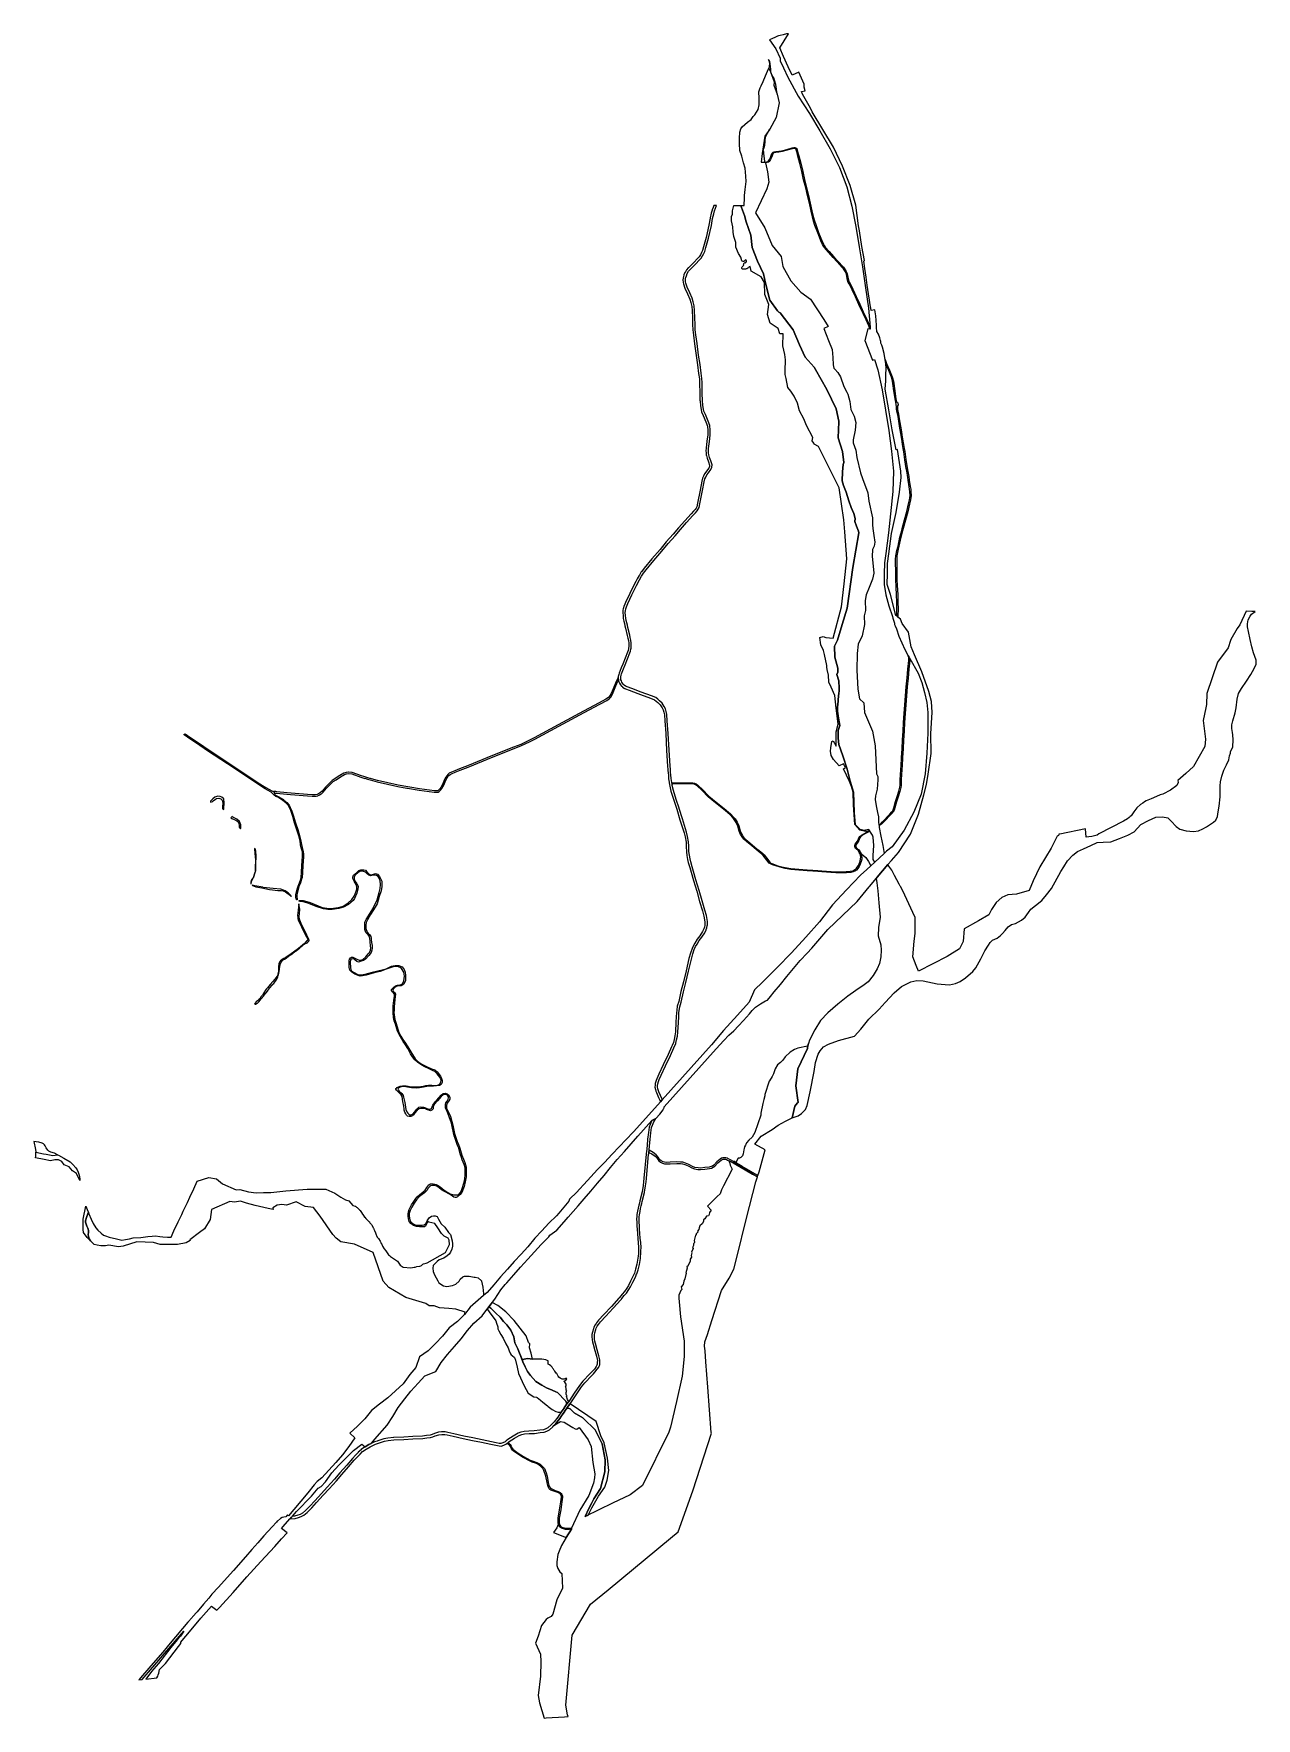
# Model space of a CAD drawing. Header units: millimetres. Extents: x 575364 to 581267, y 395296 to 403431.
import ezdxf

# ---------------------------------------------------------------- set-up
doc = ezdxf.new("R2010")
doc.units = ezdxf.units.MM
doc.layers.add('SECTOR0', color=7, linetype='Continuous')

msp = doc.modelspace()

# ---------------------------------------------------------------- linework, layer by layer
at = {"layer": 'SECTOR0'}
for points in [[(579529.7, 400556.5), (579541.5, 400521), (579570.1, 400457.6), (579586.2, 400427), (579590.3, 400419.2), (579594, 400412.7), (579633.9, 400343.3), (579651.5, 400297.3), (579664.9, 400250), (579676, 400201.2), (579680.8, 400152.8), (579681.1, 400052.8), (579676.7, 399955.9), (579669.1, 399855.9), (579648.9, 399758.9), (579614.3, 399671.3), (579567.5, 399585.2), (579509.4, 399504.3), (579482, 399482.4), (579470.8, 399472.1), (579424.7, 399429.6), (579387.2, 399395.1), (579356.6, 399367), (579288.8, 399295.8), (579221.2, 399224), (579157.6, 399142.3), (579091.5, 399067.8), (579023.5, 398992.8), (578954, 398921.2), (578883.5, 398850.5), (578844.9, 398814.2), (578817.7, 398754.4), (578762.1, 398690.8), (578694.4, 398617.3), (578637.3, 398548.3), (578398.9, 398283.1), (578390, 398273.1), (578260.9, 398129.5), (578258.3, 398126.7), (578225, 398090.3), (578190.2, 398055.4), (578156.3, 398019.7), (578120.7, 397980.5), (578086.7, 397945.4), (578053.3, 397910.7), (578020.2, 397873.8), (577999.5, 397850.8), (577987, 397837), (577951, 397802.1), (577946.9, 397793.2), (577899.3, 397735.8), (577887.6, 397721.8), (577851.1, 397687.6), (577817.8, 397649.6), (577782.8, 397614), (577749.9, 397571.9), (577718.1, 397537.7), (577684.4, 397501.7), (577651.2, 397464.5), (577618.5, 397427.2), (577585.2, 397389.8), (577553.1, 397352.8), (577535.5, 397337.2), (577471.1, 397280.5), (577444.3, 397245), (577409.9, 397212.3), (577369.4, 397180.7), (577337.8, 397141.7), (577304.3, 397105), (577268.7, 397070.5), (577226.2, 397041.8), (577208.1, 396990.5), (577179.6, 396955.4), (577147.3, 396911.3), (577110.4, 396877.5), (577074.2, 396842.9), (577033.3, 396812.8), (576994.4, 396781.8), (576963.2, 396742.5), (576927.6, 396707.1), (576926.5, 396706.1), (576926.5, 396706.1), (576890.4, 396672.6), (576913.8, 396650.7), (576886, 396608.6), (576855, 396568.8), (576822.9, 396530.5), (576789.1, 396494.6), (576754.7, 396457.9), (576732.1, 396438.8), (576718.4, 396423.6), (576686.7, 396385.3), (576620.2, 396303.9), (576593.5, 396274.1), (576588.9, 396278), (576580.6, 396268.6), (576572.1, 396267.6), (576571.8, 396267.5), (576571.5, 396267.5), (576564.7, 396265.8), (576563.9, 396265.6), (576563.2, 396265.2), (576555.5, 396260.5), (576555.3, 396260.4), (576555, 396260.1), (576540.4, 396248.3), (576539.8, 396247.8), (576539.6, 396247.7), (576539.3, 396247.4), (576539.1, 396247.2), (576535.7, 396243.4), (576535.7, 396243.4), (576514.9, 396219.9), (576475.3, 396176.6), (576475.2, 396176.5), (576446.6, 396143.5), (576417.5, 396111.1), (576417.5, 396111), (576386.4, 396075.1), (576329.1, 396010), (576298, 395975.7), (576297.9, 395975.7), (576256.5, 395928.4), (576224.4, 395895), (576224.3, 395894.8), (576224.1, 395894.6), (576209.4, 395876.1), (576183.6, 395847), (576183.5, 395846.9), (576152.9, 395810.1), (576131.1, 395785.8), (576131, 395785.7), (576128.7, 395782.9), (576128.5, 395783.2), (576108, 395759.6), (576023, 395659.2), (576008.1, 395641.7), (575986.4, 395616), (575940.1, 395561.9), (575919.3, 395537.5), (575888.4, 395502.5), (575871, 395481), (575887.9, 395482.9), (575897.5, 395494.8), (575928.4, 395529.7), (575949.2, 395554.1), (575995.5, 395608.2), (576087.8, 395717.2), (576072.5, 395693), (576058.5, 395675.8), (576026.2, 395637.8), (575965.9, 395560.6), (575932.5, 395521.8), (575904.7, 395484.8), (575957.5, 395490.7), (575962.4, 395499.8), (575963.9, 395506.1), (575967.8, 395513.2), (575970.3, 395531.3), (575999.9, 395561.1), (576062.5, 395642.8), (576074.7, 395657.9), (576074.8, 395658), (576074.8, 395664.1), (576088.1, 395680.5), (576107.1, 395704.6), (576171, 395779.8), (576222.3, 395838), (576248.4, 395817.6), (576260.2, 395830.9), (576326.8, 395903.6), (576392.8, 395978.7), (576460.7, 396052.7), (576528.4, 396125.8), (576560.9, 396162.5), (576586.8, 396191.3), (576560.5, 396212.9), (576568.4, 396221.9), (576601.1, 396258.5), (576601.3, 396258.8), (576608.4, 396266.7), (576612.6, 396271.4), (576633.1, 396294.3), (576705.1, 396368.3), (576736.6, 396407.9), (576752.4, 396415), (576772.2, 396438.5), (576803.8, 396481), (576837.2, 396518), (576873, 396552.9), (576908, 396589.6), (576948.2, 396620.2), (576963.6, 396606.3), (576982.3, 396617.9), (576982.7, 396618.1), (576993.4, 396623), (577004.8, 396636.1), (577011.5, 396643.6), (577070.8, 396711.2), (577098.6, 396753.8), (577124.3, 396796.9), (577155.6, 396838.1), (577184.4, 396876.2), (577220.9, 396914.5), (577251.9, 396949.5), (577305.1, 396971), (577331.4, 397014.7), (577362.4, 397053), (577395.3, 397092), (577428.1, 397127.9), (577459, 397168.2), (577489.2, 397203.7), (577528.6, 397239.4), (577552, 397269.8), (577552.9, 397270.9), (577561.6, 397282.1), (577590.2, 397319.3), (577619.2, 397364.9), (577640.9, 397390.7), (577648.7, 397399.4), (577682.1, 397437.4), (577714.8, 397474.2), (577749.5, 397512.8), (577782.4, 397548.2), (577813.9, 397584.4), (577851, 397620.7), (577855.3, 397628.3), (577890.4, 397653.5), (577925.6, 397693.8), (577944.7, 397715.7), (577992.4, 397770.3), (578022.5, 397804.7), (578054.7, 397841.8), (578086.6, 397880.4), (578117.5, 397916.8), (578149.4, 397955.6), (578181.3, 397993.7), (578215.8, 398033.1), (578248.1, 398069.6), (578280.8, 398106.8), (578348.1, 398182), (578368.1, 398191.5), (578387.3, 398213.1), (578387.5, 398213.4), (578402.6, 398234.2), (578402.7, 398234.4), (578402.9, 398234.7), (578403, 398235), (578407, 398242.9), (578407.3, 398243.6), (578407.5, 398244.4), (578407.5, 398244.7), (578408.1, 398248.9), (578658.8, 398528.7), (578695.6, 398568.5), (578720.1, 398595), (578744.4, 398615.1), (578767.4, 398640.2), (578790.4, 398665.3), (578819.4, 398697.7), (578833, 398713), (578836.1, 398716.5), (578837.5, 398718), (578848.3, 398730.1), (578872.8, 398745.3), (578897.3, 398760.4), (578906.5, 398763), (578921.2, 398781.9), (578938.6, 398804.1), (578970.3, 398839.4), (578999.8, 398877.9), (579064.2, 398954.4), (579098.6, 398991), (579121.6, 399015.5), (579121.6, 399015.5), (579198.1, 399105.3), (579269.4, 399172.9), (579340.2, 399239.3), (579398.6, 399310.3), (579401.1, 399313.4), (579431.1, 399350.5), (579437.2, 399358), (579488.3, 399418.5), (579505.4, 399438.7), (579539.1, 399476), (579598.2, 399564.6), (579636.1, 399661.2), (579662.3, 399754.8), (579674.4, 399805), (579683, 399854.4), (579697.7, 399955.1), (579695, 400052), (579701.8, 400153), (579698.5, 400206), (579685.5, 400254.3), (579653, 400349.4), (579616.2, 400431), (579600, 400469.1), (579587.7, 400540.3), (579557.5, 400582.2), (579549.1, 400604), (579543, 400608.1), (579537, 400613.3), (579535.7, 400614.4), (579531.2, 400618.3), (579527.1, 400621.8), (579500.2, 400722.6), (579484.5, 400770.3), (579487, 400824), (579487.1, 400871.6), (579493.7, 400919.1), (579505.4, 401017.8), (579528.3, 401117.8), (579544.5, 401216.8), (579552.1, 401287.1), (579551.1, 401318.2), (579534.5, 401422.8), (579528.7, 401421.4), (579509.8, 401516.9), (579493.5, 401615), (579475.3, 401713.5), (579477.7, 401753.7), (579478.9, 401782), (579480.5, 401815.6), (579477.7, 401836.5), (579474.8, 401857.4), (579471.1, 401884.9), (579470.8, 401886.4), (579462.4, 401917.1), (579459.7, 401926.6), (579454.1, 401936.6), (579453.9, 401944.3), (579452, 401949.4), (579449, 401962.2), (579442.4, 401980), (579435.6, 401992.8), (579434.3, 401998.7), (579433.9, 402005.2), (579433, 402023.5), (579430.1, 402067.4), (579425.4, 402096.6), (579407.4, 402093.2), (579405.4, 402104.7), (579402.5, 402121.4), (579399.6, 402143.9), (579395, 402174.6), (579389, 402216.9), (579383.1, 402255), (579377.1, 402297.1), (579373.3, 402321.5), (579372.2, 402332.2), (579375.7, 402334.6), (579363.2, 402403.6), (579351.3, 402478.9), (579347.2, 402502.4), (579333.1, 402601.8), (579306, 402697), (579269.8, 402791.1), (579225, 402883), (579173.5, 402968.7), (579122.9, 403052.7), (579114.7, 403070.8), (579076.8, 403138.9), (579071.6, 403150.7), (579088.3, 403153.9), (579083.5, 403172.3), (579084.8, 403186.5), (579058.9, 403245.2), (579026, 403230.7), (579007.3, 403271.2), (578983.9, 403319.7), (578966.9, 403361.5), (579007.9, 403430.5), (578998.4, 403429.1), (578982.2, 403425.3), (578968.6, 403422.4), (578960.1, 403420.4), (578954.9, 403418.2), (578942, 403411.6), (578931.9, 403407.8), (578916.4, 403401.4), (578916.3, 403401.3), (578947.1, 403357.4), (578967.7, 403311.7), (578968, 403299.6), (578984.6, 403265.3), (579005.5, 403220), (579055.1, 403129.4), (579110, 403045.1), (579159.4, 402961.5), (579209.3, 402874.4), (579254, 402784.8), (579289.9, 402691.6), (579314.6, 402597.7), (579333.5, 402499.8), (579349.3, 402401.5), (579365, 402304), (579380.7, 402204), (579395.1, 402105), (579402.1, 402013.5), (579402.8, 402003.8), (579401, 402004), (579391, 402005), (579377.3, 401949.4), (579413.7, 401854.8), (579423.5, 401856.5), (579440.2, 401808), (579460.6, 401711), (579476.7, 401611.9), (579493.1, 401513.9), (579506.5, 401414.3), (579515.1, 401317.4), (579512.7, 401219.8), (579500.5, 401112.5), (579490.6, 401020.9), (579478.7, 400920.9), (579472.4, 400874.8), (579471, 400822.5), (579470.5, 400770.5), (579478.1, 400720.7), (579492.5, 400668.3), (579509.9, 400616.3), (579512.8, 400607.6), (579520.6, 400583.9), (579520.5, 400582.7), (579520.8, 400578.4), (579523.2, 400570.5)], [(579413.4, 401065.7), (579413.3, 401058.7), (579415.5, 401041.5), (579420.5, 401006.8), (579425, 400975.3), (579422.4, 400955.4), (579414.5, 400939.5), (579412.8, 400906.4), (579417.5, 400858.9), (579420.7, 400826.3), (579414.4, 400796.3), (579398.1, 400755.8), (579384, 400720.5), (579378.6, 400693.4), (579380.3, 400645), (579374.6, 400620), (579375.9, 400578.4), (579363.5, 400522.3), (579344.5, 400481.9), (579340.4, 400436.9), (579338, 400356.8), (579343.2, 400265.2), (579350.7, 400219.4), (579372.1, 400198.7), (579376.2, 400153), (579414, 400062.7), (579427.4, 399991.4), (579432.9, 399856.5), (579440.2, 399843), (579439.7, 399828.1), (579435.9, 399783.2), (579428, 399750), (579426.9, 399733.2), (579431, 399701.8), (579438.8, 399669.5), (579442.9, 399649.2), (579442.4, 399624.6), (579445.2, 399608), (579446.5, 399609.1), (579450.6, 399612.5), (579463, 399624.3), (579497.7, 399661.3), (579507.6, 399673.1), (579511.6, 399678.5), (579513.5, 399682.7), (579516.8, 399693.1), (579524.9, 399722.3), (579533.7, 399747.4), (579541.4, 399772.2), (579545.3, 399791.4), (579547.2, 399801.3), (579547.7, 399808.8), (579548.2, 399833.1), (579549.4, 399848.8), (579550.7, 399880.8), (579552, 399893.5), (579554.3, 399935.6), (579556.7, 399977.9), (579559.1, 400020.2), (579561.5, 400062.6), (579564.3, 400105.2), (579566.9, 400147.9), (579569.5, 400190.5), (579573.1, 400233.3), (579577.3, 400276.5), (579581.7, 400319.6), (579585.2, 400361.9), (579589, 400404.6), (579589, 400412.9), (579588.7, 400417.9), (579586.9, 400424.2), (579586.2, 400427), (579590.3, 400419.2), (579594, 400412.7), (579594, 400404.3), (579590.2, 400361.5), (579586.7, 400319.2), (579582.2, 400276), (579578.1, 400232.9), (579574.5, 400190.1), (579571.9, 400147.6), (579569.2, 400104.9), (579566.4, 400062.3), (579564.1, 400019.9), (579561.7, 399977.6), (579559.2, 399935.3), (579557, 399893.1), (579555.7, 399880.5), (579554.4, 399848.5), (579553.2, 399832.8), (579552.7, 399808.6), (579552.1, 399800.7), (579550.2, 399790.4), (579546.2, 399771), (579538.4, 399745.8), (579529.7, 399720.8), (579521.6, 399691.7), (579518.2, 399680.9), (579515.9, 399675.9), (579511.5, 399670), (579501.4, 399658), (579471.6, 399627.3), (579458.2, 399614.1), (579448, 399606.3), (579446.1, 399604.8), (579445.7, 399604.6), (579447, 399597.3), (579454.8, 399556.3), (579463.2, 399509.7), (579470.8, 399472.1), (579424.7, 399429.6), (579417.5, 399442.1), (579417.1, 399462.6), (579420.2, 399511.2), (579417.4, 399550.1), (579414.3, 399560.6), (579400.6, 399579.4), (579385.9, 399571.1), (579362.5, 399558), (579362.1, 399557.8), (579356, 399552.8), (579352.3, 399547.1), (579350.3, 399540.2), (579348.1, 399534.5), (579343.9, 399527.1), (579340.5, 399522.5), (579335.4, 399515.4), (579334.1, 399510.3), (579334.1, 399506.1), (579335.1, 399502.8), (579336.9, 399499.8), (579340.6, 399495.5), (579347.8, 399489.1), (579354.7, 399480.1), (579360.4, 399469.2), (579361.6, 399460.7), (579362.7, 399452.9), (579362.1, 399444.9), (579358.9, 399433.3), (579354.8, 399420.7), (579348.9, 399409.4), (579342.7, 399400.2), (579336.2, 399392), (579328.4, 399386.9), (579320.5, 399383.1), (579308.7, 399380.7), (579289.1, 399378.9), (579261.1, 399378.4), (579236.6, 399379.1), (579213.5, 399380.1), (579191.4, 399382), (579169.1, 399383.6), (579150.3, 399384.4), (579126.1, 399386.3), (579098.5, 399387.8), (579058.3, 399390.7), (579019.7, 399394.4), (578991.6, 399399), (578968.4, 399405.1), (578947.2, 399411.9), (578931.2, 399417), (578921.2, 399421.5), (578915, 399426), (578904.5, 399439.3), (578886.8, 399462.5), (578879.5, 399469.4), (578862.9, 399482.2), (578852.1, 399491.4), (578831.4, 399508.1), (578807.8, 399528.6), (578793, 399541.3), (578784, 399551.7), (578781.1, 399556.6), (578777.4, 399564.3), (578770.9, 399579.7), (578763.8, 399603.1), (578755.9, 399621.1), (578746.8, 399635.6), (578741.1, 399642.7), (578725.3, 399659.6), (578694, 399685.2), (578656.1, 399715.8), (578620.1, 399745.7), (578589.7, 399776.9), (578568.6, 399796.7), (578560, 399803.7), (578552.5, 399806.5), (578545.8, 399807.6), (578521, 399808.2), (578473.9, 399808.2), (578451.9, 399808.1), (578447.1, 399806.3), (578446, 399805.1), (578446, 399805.1), (578446, 399805.1), (578444.5, 399814.9), (578446.4, 399814.7), (578452.5, 399813.8), (578473.7, 399813.7), (578521.1, 399813.2), (578546.2, 399812.6), (578553.8, 399811.3), (578562.5, 399808.1), (578571.9, 399800.4), (578593.2, 399780.4), (578623.5, 399749.4), (578659.3, 399719.7), (578697.2, 399689.1), (578728.8, 399663.3), (578744.9, 399646), (578750.9, 399638.5), (578760.3, 399623.4), (578768.5, 399604.8), (578775.6, 399581.4), (578782, 399566.4), (578785.5, 399558.9), (578788.1, 399554.7), (578796.5, 399544.8), (578811, 399532.4), (578834.6, 399512), (578855.2, 399495.2), (578866, 399486), (578882.8, 399473.2), (578890.5, 399465.9), (578908.4, 399442.4), (578918.5, 399429.6), (578923.8, 399425.8), (578932.1, 399421.5), (578943.9, 399417), (578962.2, 399411.1), (578992.6, 399404), (579020.3, 399399.3), (579058.7, 399395.6), (579098.8, 399392.8), (579126.4, 399391.3), (579150.6, 399389.4), (579169.4, 399388.5), (579191.8, 399387), (579213.8, 399385.1), (579236.7, 399384.1), (579261.8, 399384.1), (579286.2, 399384.6), (579306.1, 399386.1), (579318.7, 399388.7), (579323.7, 399391), (579331.5, 399395.9), (579336.6, 399401.6), (579344.7, 399412.1), (579350.1, 399422.6), (579354, 399434.7), (579356.7, 399445.9), (579357, 399453.5), (579356.6, 399460.2), (579355.6, 399467.7), (579350.4, 399477.4), (579344.2, 399485.6), (579336.3, 399492.4), (579331.8, 399496.5), (579329.7, 399500.3), (579328.6, 399506.3), (579329.1, 399511.2), (579330.8, 399517.6), (579336.4, 399525.5), (579339.8, 399529.9), (579343.6, 399536.6), (579345.7, 399542), (579348.4, 399548.3), (579352.4, 399554.1), (579360.3, 399559.9), (579361.1, 399560.4), (579384.1, 399573.5), (579398.8, 399581.9), (579394.6, 399587.7), (579374.3, 399582.6), (579353.9, 399587.7), (579330.4, 399611.8), (579326, 399669.6), (579322.6, 399767.7), (579305.7, 399820.4), (579291.3, 399879.7), (579271.2, 399943.2), (579251.2, 399997.5), (579248.8, 400029), (579248.8, 400065.8), (579256.5, 400090.4), (579249.6, 400124.9), (579245.6, 400159.2), (579244.7, 400177.8), (579248.5, 400207.2), (579248.2, 400215.4), (579251.2, 400246.1), (579252.9, 400256.1), (579253.5, 400270.9), (579251.2, 400305.7), (579241.7, 400337), (579247, 400347), (579246.4, 400366.7), (579232.3, 400420.2), (579230.8, 400472.9), (579244.3, 400502), (579267.6, 400577.2), (579292, 400656.6), (579318.4, 400853.4), (579348.2, 401020.3), (579346.4, 401028.5), (579336.7, 401051.7), (579329.4, 401074.9), (579329.8, 401090.1), (579324, 401113.3), (579310.6, 401142.6), (579299.4, 401174.5), (579286.3, 401216.7), (579274.5, 401248.7), (579267.3, 401271.7), (579269.9, 401314.2), (579272.4, 401351), (579275, 401359.6), (579268.9, 401413.5), (579247.9, 401478.3), (579251, 401555.9), (579251.1, 401559.6), (579239, 401618.6), (579193.3, 401712.6), (579139.6, 401809), (579132.9, 401821), (579088.6, 401868.6), (579061.6, 401928.4), (579030.4, 402000.9), (578968.3, 402082), (578961.9, 402086.5), (578954.5, 402091.5), (578918.2, 402143.8), (578897.9, 402226.5), (578887, 402271.3), (578858.4, 402331.6), (578833, 402398.8), (578825.8, 402456.9), (578803.3, 402522.2), (578796.5, 402552.1), (578780.9, 402590.7), (578778.5, 402601), (578795, 402601.7), (578796.1, 402638), (578795.8, 402649.7), (578799.8, 402677.6), (578803.4, 402716.4), (578801.8, 402742), (578799, 402781.7), (578791.4, 402807.2), (578783.4, 402839.3), (578773.3, 402867.2), (578772.6, 402901.1), (578771.3, 402926.8), (578773.3, 402954.4), (578778.1, 402971.7), (578785.1, 402980.7), (578810.3, 403002.6), (578828, 403016.9), (578838.3, 403030.4), (578846.4, 403039.2), (578861.6, 403064.5), (578866, 403087.6), (578866.1, 403119.9), (578865.4, 403150.1), (578871.7, 403168.6), (578876, 403179.4), (578886.6, 403199.7), (578898.1, 403226.9), (578912, 403261.2), (578912.9, 403264.2), (578921.6, 403246.3), (578939.7, 403198.6), (578938.3, 403182.6), (578953.2, 403138.5), (578962.6, 403096.8), (578948.7, 403026.2), (578918.1, 402969.9), (578894.7, 402936.2), (578880.6, 402852.3), (578875.7, 402809.6), (578896.1, 402810.8), (578902.7, 402811.3), (578908.4, 402812.9), (578912, 402816.3), (578917.8, 402824.9), (578923.7, 402836.9), (578926.7, 402847.2), (578928.6, 402851.6), (578930.6, 402854.5), (578934.8, 402858), (578939.7, 402860.5), (578946.9, 402861.4), (578961.3, 402862.7), (578977, 402865.5), (579000.3, 402871.5), (579026.9, 402878.6), (579034.6, 402880.6), (579039.4, 402881), (579044.1, 402879.8), (579048.1, 402876.4), (579054.1, 402855.6), (579057.6, 402840.5), (579067.4, 402805.6), (579077.9, 402765.8), (579085.5, 402726.1), (579095.5, 402687.4), (579104.6, 402649.9), (579113.1, 402612.4), (579121.8, 402574.9), (579128, 402547.6), (579133.8, 402526.7), (579140.2, 402508.9), (579153.3, 402471), (579168.7, 402431.2), (579176.7, 402413.8), (579180.9, 402407.2), (579185.3, 402400.5), (579205.1, 402378.5), (579226.9, 402352.8), (579246, 402332.1), (579273.4, 402303.9), (579277.3, 402298.4), (579287.6, 402282.8), (579292.3, 402271.7), (579293.2, 402263.6), (579297.5, 402240.2), (579300.7, 402230.8), (579305.4, 402224.7), (579319.7, 402196.3), (579335.3, 402161.5), (579352.1, 402125.1), (579369.7, 402088.1), (579386.6, 402050.9), (579399.6, 402021), (579402.1, 402013.5), (579402.8, 402003.8), (579401, 402004), (579395.9, 402019.6), (579383, 402049.3), (579369.5, 402078.9), (579366.1, 402086.4), (579348.5, 402123.4), (579331.7, 402159.8), (579316.1, 402194.5), (579302, 402222.6), (579297.2, 402228.9), (579292.8, 402241.1), (579289.7, 402258.2), (579288.2, 402269.3), (579284.1, 402281), (579274.3, 402294.7), (579268.3, 402300.8), (579243.1, 402329.3), (579223.9, 402350.2), (579201.3, 402375.4), (579182.1, 402398), (579177.6, 402405.1), (579173.2, 402411.9), (579165, 402429.6), (579149.6, 402469.7), (579136.3, 402504.2), (579129.8, 402524.5), (579124.1, 402546.6), (579117.9, 402574), (579109.2, 402611.5), (579100.7, 402649), (579091.6, 402686.4), (579081.6, 402725.2), (579072.6, 402764.6), (579063, 402803.6), (579053.7, 402839.5), (579050.2, 402854.6), (579044.6, 402874.1), (579042.3, 402876.2), (579039.1, 402876.9), (579035.2, 402876.6), (579027.9, 402874.7), (579001.4, 402867.7), (578977.9, 402861.6), (578961.9, 402858.7), (578947.3, 402857.4), (578940.9, 402856.6), (578937, 402854.7), (578933.6, 402851.8), (578932.1, 402849.7), (578930.5, 402845.8), (578927.4, 402835.5), (578921.3, 402822.9), (578915, 402813.6), (578911.3, 402809.9), (578905, 402808.3), (578897.6, 402807.4), (578907.7, 402764.1), (578913.9, 402714), (578904.1, 402680.8), (578848.9, 402565.9), (578893.9, 402492.4), (578928.8, 402407.8), (578972.3, 402354.3), (578980.8, 402306.2), (579020.4, 402237.1), (579067.7, 402182.8), (579115, 402148.6), (579179.8, 402051), (579199.9, 402017.2), (579179.4, 402006.5), (579201.8, 401948.6), (579219.1, 401905.9), (579222, 401866.7), (579223.7, 401831.5), (579228.1, 401815.4), (579231.8, 401810.3), (579247.4, 401793.8), (579258.8, 401773.3), (579276.3, 401727.4), (579290, 401699.1), (579294.9, 401689.1), (579303.9, 401654.5), (579308.7, 401616.5), (579325.5, 401583.1), (579334, 401552.4), (579330.5, 401516.7), (579321.1, 401469.7), (579320.9, 401454.4), (579333.9, 401419.4), (579338.1, 401384.4), (579356.2, 401310.5), (579366.4, 401283.3), (579391.2, 401214.2), (579396.8, 401172.6), (579413.6, 401092.4)], [(578921.9, 403272.4), (578918, 403296.2), (578911.1, 403306.3), (578915.9, 403286.7), (578915.8, 403273.4), (578912.9, 403264.2), (578921.6, 403246.3), (578939.7, 403198.6), (578938.3, 403182.6), (578953.2, 403138.5), (578947.4, 403186), (578940.4, 403206.3), (578938.9, 403213.6), (578929.2, 403229.4), (578923.4, 403244.7), (578922.6, 403259.6)], [(578889.2, 402853.8), (578888.5, 402858.3), (578886, 402868.2), (578890.6, 402880.9), (578894, 402892.7), (578895.6, 402907.6), (578895.2, 402919.3), (578898.7, 402936.4), (578906.8, 402951), (578918.1, 402969.9), (578894.7, 402936.2), (578880.6, 402852.3), (578875.7, 402809.6), (578896.1, 402810.8), (578893.9, 402813.9)], [(578370.6, 398317), (578381.4, 398293), (578386.9, 398280.8), (578390, 398273.1), (578398.9, 398283.1), (578398, 398285.4), (578397.9, 398285.6), (578381.8, 398321.4), (578377.1, 398335.5), (578375.8, 398344.4), (578376.1, 398352.1), (578376.8, 398359), (578380.3, 398371.5), (578383.6, 398379.9), (578393.5, 398401.8), (578414.6, 398446.6), (578438.5, 398496.1), (578438.5, 398496.2), (578455.1, 398533.1), (578455.2, 398533.3), (578464.2, 398554.8), (578464.3, 398555.2), (578464.4, 398555.6), (578468.2, 398571.7), (578468.2, 398571.8), (578471.8, 398589.7), (578471.9, 398590), (578474.1, 398609.3), (578474.1, 398609.5), (578477, 398656.2), (578477, 398656.2), (578478.5, 398682.7), (578478.5, 398682.8), (578479.4, 398702.1), (578480.5, 398714.5), (578483.3, 398731.9), (578489.8, 398754.2), (578489.8, 398754.4), (578489.9, 398754.6), (578500.9, 398803.3), (578512.5, 398848.9), (578512.6, 398849), (578525.6, 398903.3), (578525.6, 398903.4), (578539.5, 398962), (578546.7, 398987.5), (578553.6, 399008.5), (578559.9, 399022.1), (578566.9, 399033.3), (578566.9, 399033.3), (578577.7, 399051.1), (578590, 399067.7), (578590.1, 399067.9), (578603.7, 399089), (578603.9, 399089.2), (578604, 399089.5), (578611.2, 399103.6), (578611.3, 399104), (578611.5, 399104.3), (578614.2, 399112.9), (578614.3, 399113.2), (578614.4, 399113.5), (578616.4, 399124.5), (578616.5, 399124.8), (578616.5, 399125.2), (578617.2, 399142.8), (578617.2, 399143), (578617.2, 399143.4), (578617.2, 399143.8), (578617.1, 399144.1), (578611.8, 399172.3), (578611.8, 399172.6), (578604.6, 399198.3), (578604.6, 399198.4), (578590.9, 399243.2), (578576.5, 399293.3), (578576.5, 399293.4), (578560.9, 399345.3), (578550.1, 399384.6), (578550.1, 399384.7), (578542.8, 399407.9), (578536.1, 399431.2), (578532.8, 399445.4), (578529.9, 399463.3), (578527.9, 399481.3), (578526.6, 399506.6), (578526.1, 399527.9), (578526.1, 399528.1), (578526.1, 399528.5), (578526, 399528.8), (578521.4, 399554.3), (578521.3, 399554.7), (578515.5, 399574.5), (578515.5, 399574.5), (578495.9, 399638.5), (578480.3, 399689.8), (578480.3, 399690), (578465.9, 399733.1), (578452.6, 399776.3), (578447.2, 399799.7), (578446, 399805.1), (578444.5, 399814.9), (578441.3, 399834.4), (578440.2, 399851.2), (578439.1, 399862.6), (578438.3, 399874), (578438.1, 399877.9), (578436.3, 399894.8), (578431.9, 399970.4), (578427.5, 400051.3), (578423.3, 400113), (578421.6, 400142.5), (578418.4, 400157.1), (578414.1, 400171), (578408.4, 400181.7), (578398.4, 400197), (578385.9, 400209.2), (578377.6, 400217.4), (578367.1, 400224.4), (578346.4, 400233.8), (578297.3, 400251.3), (578251.7, 400268.2), (578247.8, 400269.6), (578221.6, 400280.1), (578214.1, 400285.3), (578212.1, 400287.4), (578207.5, 400293.7), (578203.2, 400299.7), (578201.2, 400305.1), (578199.3, 400311.1), (578199.1, 400311.9), (578198.1, 400319.1), (578198.3, 400325.3), (578200.2, 400332.7), (578202, 400338.8), (578212.1, 400363.7), (578219.7, 400382.1), (578243, 400441), (578245.3, 400449.4), (578247.8, 400458.4), (578248.4, 400463.2), (578248.9, 400467.3), (578249.3, 400487.5), (578247.5, 400502.6), (578244.5, 400515), (578241.7, 400526.9), (578232.9, 400563.3), (578230.3, 400574.5), (578227.6, 400585.7), (578225.1, 400597), (578222.7, 400608.3), (578221.4, 400621.5), (578220.5, 400635), (578220.8, 400643.7), (578222.5, 400653.1), (578225.4, 400663.4), (578232.6, 400679.4), (578252.4, 400721.6), (578274, 400765.7), (578288.6, 400792.8), (578298.9, 400810.4), (578307.7, 400825.3), (578320.9, 400842.4), (578358.2, 400886.8), (578397.4, 400931.7), (578427, 400968.6), (578460.4, 401005.6), (578486.7, 401036.4), (578516.6, 401070.1), (578546.7, 401103.2), (578559.5, 401116.5), (578566.8, 401125.9), (578572.4, 401134), (578576.4, 401142.1), (578580.7, 401160.5), (578593.6, 401224.1), (578601.7, 401267.3), (578605.1, 401280.5), (578608.6, 401289.5), (578614.7, 401299.7), (578622.3, 401310.5), (578633.9, 401326.3), (578638.6, 401337.9), (578639.5, 401348.7), (578634, 401367.8), (578627.4, 401384.4), (578623.4, 401397.1), (578622.1, 401407.2), (578622, 401416), (578622.6, 401427.8), (578626.3, 401460.9), (578630.8, 401492.2), (578630.8, 401515.7), (578628.4, 401538.3), (578619.8, 401560.2), (578607.1, 401591.8), (578600.3, 401608.1), (578598, 401618.2), (578595.5, 401635.8), (578592.8, 401660.4), (578591.5, 401691.8), (578591.5, 401692.1), (578590.8, 401746.3), (578589.9, 401765.5), (578586.3, 401791.3), (578581.6, 401832.7), (578574.3, 401878.4), (578567, 401934.2), (578561.4, 401976.7), (578558.3, 402001.1), (578557.6, 402026.4), (578556.2, 402058.5), (578555.2, 402094.4), (578552.8, 402115.9), (578548.6, 402135.7), (578542.8, 402152.8), (578531.2, 402179.8), (578519.6, 402206.7), (578512.8, 402226.1), (578511.3, 402232.2), (578510.9, 402240.5), (578511.6, 402249.3), (578515.1, 402261.4), (578519.4, 402272.5), (578525.8, 402283.1), (578533.4, 402291.7), (578551.5, 402309.4), (578586.3, 402346.1), (578593.9, 402357.3), (578599.9, 402369), (578604, 402379.1), (578609.7, 402397.6), (578622.8, 402443.7), (578635.9, 402503.8), (578642, 402538.1), (578647.3, 402560.5), (578651.5, 402575.7), (578655.3, 402587.3), (578660.2, 402601), (578647.2, 402600.3), (578644, 402591.3), (578644, 402591.2), (578643.9, 402591.1), (578640, 402579.3), (578640, 402579), (578635.7, 402563.6), (578635.7, 402563.4), (578630.3, 402540.7), (578630.2, 402540.5), (578630.2, 402540.4), (578624.1, 402506.1), (578611.1, 402446.6), (578598.2, 402401), (578592.7, 402383.2), (578589, 402374), (578583.5, 402363.4), (578576.9, 402353.6), (578542.9, 402317.8), (578524.8, 402300), (578524.6, 402299.8), (578516.4, 402290.6), (578516.2, 402290.3), (578516, 402290), (578515.8, 402289.8), (578508.8, 402278.2), (578508.6, 402277.8), (578508.5, 402277.4), (578503.8, 402265.4), (578503.8, 402265.2), (578503.7, 402265), (578499.9, 402252), (578499.8, 402251.6), (578499.8, 402251.2), (578499.7, 402251), (578498.9, 402241), (578498.9, 402240.4), (578499.4, 402230.9), (578499.4, 402230.5), (578499.5, 402230.1), (578499.5, 402229.9), (578501.3, 402222.8), (578501.4, 402222.5), (578508.4, 402202.5), (578508.5, 402202.3), (578520.2, 402175.1), (578531.6, 402148.6), (578537, 402132.5), (578540.9, 402114), (578543.2, 402093.5), (578544.2, 402058.1), (578544.3, 402058), (578545.6, 402026), (578546.3, 402000.5), (578546.3, 402000.3), (578546.3, 401999.9), (578549.5, 401975.2), (578555.1, 401932.7), (578562.4, 401876.8), (578562.4, 401876.6), (578569.7, 401831), (578574.4, 401789.8), (578574.4, 401789.7), (578578, 401764.4), (578578.8, 401746), (578579.5, 401691.9), (578579.5, 401691.7), (578580.8, 401659.7), (578580.8, 401659.6), (578580.9, 401659.3), (578581.1, 401657.1), (578581.2, 401655.8), (578583.6, 401634.4), (578583.6, 401634.3), (578586.1, 401616.3), (578586.2, 401616), (578586.2, 401615.8), (578588.8, 401604.8), (578588.9, 401604.4), (578589.1, 401604), (578596, 401587.3), (578608.7, 401555.8), (578616.7, 401535.4), (578618.8, 401515.1), (578618.8, 401493.1), (578614.4, 401462.5), (578614.4, 401462.5), (578614.4, 401462.4), (578610.7, 401429), (578610.6, 401428.7), (578610, 401416.4), (578609.9, 401416.1), (578610.1, 401406.7), (578610.1, 401406.4), (578610.2, 401406.1), (578611.5, 401395), (578611.6, 401394.6), (578611.7, 401394.3), (578611.7, 401394), (578616, 401380.5), (578616.1, 401380.2), (578622.6, 401363.9), (578627.3, 401347.4), (578626.8, 401340.6), (578623.4, 401332.2), (578612.6, 401317.6), (578612.6, 401317.5), (578604.8, 401306.5), (578604.7, 401306.3), (578604.5, 401306.1), (578598, 401295.2), (578597.9, 401294.8), (578597.7, 401294.5), (578593.8, 401284.5), (578593.7, 401284.3), (578593.6, 401283.9), (578590, 401270.1), (578589.9, 401269.8), (578581.8, 401226.4), (578568.9, 401163.1), (578565, 401146.2), (578562, 401140.1), (578557.1, 401133), (578550.4, 401124.4), (578538, 401111.4), (578537.9, 401111.3), (578507.7, 401078.1), (578507.7, 401078.1), (578477.7, 401044.3), (578477.6, 401044.3), (578451.4, 401013.5), (578417.9, 400976.4), (578417.7, 400976.3), (578388.2, 400939.4), (578349.1, 400894.6), (578349.1, 400894.6), (578311.6, 400850), (578311.5, 400849.9), (578297.9, 400832.3), (578297.7, 400832), (578297.5, 400831.8), (578288.5, 400816.5), (578288.5, 400816.5), (578287, 400813.9), (578278.2, 400798.7), (578278.1, 400798.6), (578271.2, 400785.8), (578263.4, 400771.3), (578263.3, 400771.1), (578241.6, 400726.9), (578241.5, 400726.8), (578221.7, 400684.4), (578221.7, 400684.4), (578214.2, 400667.9), (578214.2, 400667.7), (578214, 400667.4), (578213.9, 400667.1), (578210.9, 400656), (578210.8, 400655.6), (578208.9, 400645.4), (578208.8, 400645.1), (578208.8, 400644.7), (578208.8, 400644.5), (578208.5, 400634.9), (578208.5, 400634.6), (578209.4, 400620.6), (578209.4, 400620.4), (578210.8, 400606.6), (578210.8, 400606.2), (578213.4, 400594.5), (578215.9, 400583.1), (578215.9, 400583), (578218.6, 400571.7), (578221.3, 400560.5), (578221.3, 400560.5), (578230, 400524.1), (578232.8, 400512.2), (578235.6, 400500.5), (578237.3, 400486.9), (578236.9, 400468.1), (578236.5, 400464.6), (578236, 400460.7), (578233.8, 400452.6), (578231.6, 400444.8), (578208.5, 400386.6), (578201, 400368.2), (578190.7, 400343), (578190.6, 400342.8), (578190.6, 400342.6), (578188.6, 400335.9), (578186.3, 400327), (578186.2, 400322.5), (578187.8, 400307.6), (578187.8, 400307.6), (578189.9, 400301.2), (578189.9, 400301.1), (578192.3, 400294.8), (578192.3, 400294.6), (578192.5, 400294.3), (578192.7, 400293.9), (578192.9, 400293.6), (578197.7, 400286.8), (578197.7, 400286.7), (578202.7, 400279.8), (578203, 400279.5), (578203.2, 400279.3), (578206.1, 400276.4), (578206.3, 400276.2), (578206.6, 400275.9), (578206.8, 400275.8), (578215.4, 400269.8), (578215.7, 400269.6), (578216.1, 400269.4), (578216.4, 400269.3), (578243.5, 400258.4), (578243.6, 400258.3), (578247.6, 400256.9), (578293.2, 400240.1), (578293.2, 400240), (578341.9, 400222.7), (578361.2, 400213.9), (578370, 400208), (578377.6, 400200.6), (578377.6, 400200.6), (578389.1, 400189.4), (578398.1, 400175.6), (578402.9, 400166.3), (578406.8, 400154.1), (578409.7, 400140.9), (578411.3, 400112.2), (578411.3, 400112.2), (578415.6, 400050.6), (578420, 399969.7), (578420, 399969.7), (578424.4, 399893.9), (578424.4, 399893.7), (578426.1, 399876.9), (578426.4, 399873.3), (578426.4, 399873.2), (578427.1, 399861.7), (578427.1, 399861.6), (578428.2, 399850.2), (578428.8, 399841.8), (578429.3, 399833.4), (578429.3, 399833.1), (578430.4, 399824.8), (578430.4, 399824.8), (578431.6, 399815.8), (578431.7, 399815.5), (578431.7, 399815.4), (578434.3, 399802.8), (578435.4, 399797.1), (578441, 399773.2), (578454.4, 399729.4), (578468.8, 399686.3), (578484.4, 399635), (578504, 399571), (578509.7, 399551.7), (578514.1, 399527.1), (578514.6, 399506.2), (578516, 399480.3), (578518.1, 399461.7), (578521, 399443.1), (578524.5, 399428.2), (578531.3, 399404.4), (578538.6, 399381.2), (578549.4, 399342), (578565, 399290), (578579.4, 399239.8), (578593.1, 399195), (578600.1, 399169.7), (578605.2, 399142.6), (578604.6, 399126.2), (578602.7, 399116.2), (578600.2, 399108.5), (578593.5, 399095.2), (578580.2, 399074.6), (578567.8, 399057.8), (578556.7, 399039.6), (578549.4, 399027.8), (578542.5, 399013), (578535.2, 398991), (578527.8, 398965), (578513.9, 398906.1), (578500.9, 398851.8), (578489.2, 398806.1), (578478.2, 398757.4), (578471.6, 398734.5), (578468.6, 398716), (578467.4, 398703), (578466.5, 398683.4), (578465, 398656.9), (578462.1, 398610.5), (578460, 398591.7), (578456.5, 398574.3), (578452.9, 398558.9), (578446.7, 398544.1), (578444.2, 398538), (578427.6, 398501.2), (578427.4, 398500.8), (578403.8, 398451.8), (578382.6, 398406.9), (578372.5, 398384.5), (578368.9, 398375.3), (578365, 398361.3), (578364.1, 398353), (578363.7, 398343.7), (578365.4, 398332.7), (578368, 398324.8)], [(579474.8, 401857.4), (579474.9, 401857.2), (579482, 401838.3), (579496.3, 401805.6), (579509.8, 401773.6), (579515.1, 401752.7), (579516.6, 401741.3), (579521.8, 401706.1), (579527.3, 401667.7), (579530.3, 401653.1), (579532.5, 401649.9), (579536, 401647.4), (579536.4, 401647.3), (579537.6, 401638.4), (579537.4, 401638.2), (579535.1, 401633.3), (579534.4, 401628.4), (579535.2, 401618.1), (579537, 401606.8), (579539.3, 401595.2), (579541.2, 401582.1), (579544.4, 401560.8), (579550.1, 401526.7), (579553.3, 401508.2), (579555.9, 401492.8), (579561.3, 401463.1), (579564.1, 401446.5), (579567.4, 401427.9), (579569.9, 401413.3), (579574.9, 401374.4), (579582, 401333.9), (579585.4, 401316.4), (579589.1, 401292.5), (579591.9, 401274.2), (579596.7, 401243.7), (579598.4, 401231.4), (579599.6, 401218.2), (579600.2, 401200.8), (579598.8, 401188.8), (579597.1, 401179), (579592.8, 401159.3), (579584, 401121.6), (579573, 401081.2), (579562.5, 401040.9), (579559.2, 401030.1), (579550.9, 400998.8), (579540.9, 400955.4), (579536, 400933.6), (579532, 400909.1), (579530.9, 400893.5), (579530.8, 400875), (579531, 400835.6), (579532, 400797.2), (579533.5, 400764.5), (579533.8, 400758.9), (579534.3, 400750.8), (579534.7, 400744.3), (579536.2, 400721.1), (579536.3, 400717.8), (579537.1, 400687.4), (579538.1, 400650.1), (579536.6, 400620.4), (579535.7, 400614.4), (579531.2, 400618.3), (579531.6, 400620.7), (579531.5, 400649), (579531.9, 400686), (579530.1, 400720.3), (579528.8, 400758.7), (579527.1, 400797), (579526, 400835.6), (579525.8, 400875), (579525.9, 400893.7), (579527.1, 400909.7), (579531.6, 400934.2), (579537.3, 400955.8), (579546.8, 400999.9), (579555.5, 401032.2), (579557.6, 401042), (579568.1, 401082.5), (579579.2, 401122.8), (579587.9, 401160.4), (579592.2, 401179.9), (579593.8, 401189.5), (579595.2, 401201), (579594.6, 401217.9), (579593.4, 401230.8), (579591.8, 401243), (579586.1, 401274.8), (579583.9, 401287.8), (579579.3, 401319), (579577.2, 401330.8), (579570, 401373.6), (579564.7, 401410.9), (579562.4, 401427.5), (579559.3, 401446.4), (579556.9, 401461.3), (579552, 401492.1), (579546.2, 401526.1), (579540.5, 401560.2), (579537.2, 401582), (579535.3, 401594.4), (579532.3, 401607.7), (579530.7, 401617.2), (579529.3, 401628.7), (579526.5, 401651.6), (579523.4, 401667), (579517.8, 401705.5), (579512.7, 401740.8), (579511.2, 401751.9), (579506, 401772.3), (579492.6, 401804), (579477.7, 401836.5)], [(581218.1, 400642.8), (581187.8, 400575.4), (581175.5, 400557.6), (581144.4, 400506), (581142.7, 400500.2), (581131.2, 400465.6), (581080.8, 400395), (581029.2, 400244.8), (581026.9, 400191.3), (581023.2, 400174.6), (581010.1, 400114.6), (581022.8, 400024), (581019.6, 399989), (580963.6, 399891.7), (580926.3, 399857.7), (580889, 399823.7), (580889.5, 399815.3), (580883, 399800.4), (580852.5, 399777.7), (580816, 399758.5), (580802.5, 399755.1), (580784.9, 399746.8), (580760.1, 399736.3), (580735.4, 399725.8), (580727, 399720.7), (580718.7, 399715.7), (580708.1, 399708.3), (580690.5, 399692.7), (580676.5, 399673.8), (580662.8, 399653.9), (580658.3, 399650.2), (580653.9, 399646.4), (580645, 399638.8), (580626.7, 399628.7), (580507.3, 399566.5), (580498.6, 399560.7), (580472.4, 399553.4), (580459.4, 399552.5), (580445.7, 399551), (580441.9, 399590.9), (580318.3, 399565.5), (580314.5, 399564.7), (580312.8, 399558.7), (580305.9, 399555.6), (580298.1, 399540.2), (580276.1, 399497), (580221.8, 399407.1), (580189.7, 399340.6), (580171, 399293.3), (580109.6, 399275.8), (580068.1, 399271.8), (580038, 399259.5), (580010.6, 399235.4), (579988.3, 399201.7), (579976.6, 399175.9), (579925.1, 399147.1), (579856.7, 399108.7), (579852.3, 399046.2), (579834.7, 399011.9), (579774.3, 398974.8), (579636.7, 398903), (579625.6, 398931.1), (579609.4, 398972.2), (579614.9, 399048.1), (579620.7, 399085.5), (579620.5, 399129.2), (579620.4, 399163.5), (579609.3, 399187), (579580, 399249), (579560.1, 399291.1), (579549.3, 399311.8), (579547.4, 399314.8), (579543.3, 399324.5), (579520.9, 399365.5), (579507.6, 399391.8), (579492.2, 399411.4), (579488.3, 399418.5), (579437.2, 399358), (579431.1, 399350.5), (579431.4, 399350.9), (579435.5, 399329.9), (579439.1, 399292), (579444.5, 399233.8), (579450.9, 399164.6), (579443.8, 399115.3), (579441, 399073.8), (579454.7, 399030.7), (579455.9, 399004.5), (579454.4, 398972.1), (579447.7, 398941.3), (579436.5, 398915.3), (579417.8, 398882.7), (579393.1, 398852.6), (579373.4, 398837), (579334.3, 398810.1), (579295.2, 398783.2), (579246.5, 398744.9), (579198.4, 398702.1), (579163.4, 398665.1), (579135.8, 398620.3), (579125.9, 398602), (579121.9, 398594.1), (579109.6, 398570.6), (579105.3, 398553.8), (579100.7, 398536), (579099.7, 398529.8), (579053.9, 398432.1), (579044.4, 398350.3), (579055, 398269.2), (579051.8, 398267.8), (579039.3, 398251.4), (579026.1, 398195.5), (579026, 398194.9), (579055, 398204.5), (579071.9, 398215.6), (579090.1, 398235.5), (579098.7, 398255.8), (579112.9, 398321), (579131.6, 398419.6), (579138.1, 398462.6), (579151.9, 398503.3), (579160.7, 398519.4), (579177.2, 398537.6), (579201.6, 398550.4), (579250.1, 398568.5), (579327, 398590.5), (579357, 398624.1), (579396.3, 398671.6), (579446.1, 398719.4), (579475.6, 398752.2), (579519.2, 398798.9), (579553.8, 398829), (579599.8, 398852.9), (579627.6, 398859.2), (579657.9, 398856.3), (579726.5, 398841.9), (579764.9, 398838.9), (579786.6, 398837.2), (579815.2, 398844.5), (579836.8, 398853.6), (579862.6, 398870.7), (579899.3, 398901.8), (579913.2, 398920.4), (579937.1, 398962.9), (579956.5, 399002.4), (579973.5, 399029.7), (579982.8, 399042.2), (579992.8, 399052.9), (580016.5, 399063), (580032.9, 399075.9), (580041.2, 399086), (580054.4, 399100.5), (580069.5, 399117.1), (580085.2, 399128.6), (580104.2, 399134.6), (580134, 399149.5), (580151.7, 399164.2), (580167.5, 399187), (580178.1, 399202.4), (580200.8, 399220.3), (580231.6, 399245.3), (580254.9, 399271.9), (580278.8, 399302.4), (580322.8, 399385.1), (580337.5, 399407.4), (580355.8, 399436.8), (580381.5, 399463.2), (580403.9, 399481.6), (580432.8, 399494.5), (580469, 399509.8), (580499.7, 399525.1), (580527.7, 399526.5), (580564.5, 399528.9), (580606.1, 399544.2), (580647, 399561.1), (580677.5, 399576.7), (580709.4, 399611.4), (580747.1, 399631.5), (580782.8, 399647.4), (580815.2, 399648.4), (580839.6, 399643.8), (580856.7, 399628.5), (580880.4, 399602.8), (580897.9, 399589.7), (580928.1, 399580.9), (580964.1, 399577.5), (580988.2, 399582.1), (581009.2, 399590.5), (581027.5, 399600), (581061.1, 399623.5), (581072, 399633.2), (581079.2, 399649.8), (581083.9, 399672.7), (581088.7, 399700.9), (581093.2, 399744.8), (581093.6, 399781.7), (581093.4, 399799.2), (581094.9, 399818.6), (581100.8, 399845.1), (581110.8, 399874.4), (581123.3, 399900), (581134.7, 399924.3), (581138.3, 399943), (581142.3, 399956), (581143, 399962.4), (581154.2, 399987), (581155.6, 400020), (581154.5, 400044.7), (581151.7, 400056.6), (581149.7, 400075), (581149.7, 400093.7), (581154.4, 400112.3), (581165.3, 400150.9), (581170.7, 400174.7), (581175.5, 400217.4), (581181.8, 400245.1), (581196.1, 400269.4), (581220.5, 400304.3), (581241.7, 400336.4), (581257.1, 400364.6), (581267.4, 400386.9), (581266.3, 400405), (581254.4, 400441.1), (581245.1, 400470.2), (581237, 400505.8), (581229.3, 400543.2), (581224.8, 400565.6), (581224.6, 400580.8), (581228.8, 400600.9), (581237.3, 400617.5), (581243.5, 400628.1), (581261.4, 400640.2), (581246.3, 400640.3)], [(578186.2, 400322.5), (578176.5, 400303.1), (578162.1, 400267.4), (578152.4, 400244.5), (578144.2, 400231.7), (578138.7, 400225.8), (578126.9, 400217), (578094.3, 400199.2), (578018.8, 400159.3), (577895.7, 400092.6), (577779.6, 400030.3), (577754.9, 400017.9), (577716, 399999), (577680.9, 399984.7), (577579.5, 399944.8), (577458.4, 399895.9), (577419.8, 399880.6), (577396.4, 399871), (577381.7, 399864.9), (577370.6, 399859.1), (577363.7, 399854), (577359.5, 399849.2), (577354, 399841.1), (577349, 399832.2), (577336.2, 399802.3), (577329.3, 399790), (577324.6, 399783.8), (577317.4, 399776.5), (577314.8, 399775.1), (577310.8, 399774.7), (577298.3, 399774.3), (577226.2, 399784.6), (577122.8, 399802), (577023.1, 399824.1), (577006.5, 399828.9), (576990, 399833.6), (576986.9, 399834.6), (576958.2, 399843.7), (576958.2, 399843.5), (576946.1, 399847.3), (576901.1, 399862.5), (576900.9, 399862.6), (576900.6, 399862.6), (576900.5, 399862.7), (576885.4, 399864.9), (576885.3, 399864.9), (576885.1, 399864.9), (576884.9, 399864.9), (576884.7, 399864.9), (576884.5, 399864.9), (576873, 399863.5), (576872.9, 399863.5), (576872.7, 399863.5), (576872.5, 399863.4), (576872.4, 399863.4), (576862, 399860.4), (576861.9, 399860.3), (576861.7, 399860.2), (576861.5, 399860.2), (576861.3, 399860), (576861.3, 399860), (576842, 399848.7), (576841.8, 399848.6), (576819.8, 399834), (576813.4, 399829.9), (576805.3, 399824.7), (576805.2, 399824.7), (576805, 399824.6), (576804.8, 399824.4), (576804.8, 399824.4), (576791.4, 399812), (576791.3, 399811.9), (576791.2, 399811.8), (576772.7, 399791.5), (576772.7, 399791.4), (576756.4, 399773.1), (576748.1, 399765.8), (576738.8, 399759.3), (576735.1, 399757.9), (576733.2, 399757.5), (576733, 399757.5), (576732.8, 399757.4), (576732.6, 399757.3), (576732.4, 399757.2), (576732.2, 399757.1), (576732, 399757), (576723, 399755.6), (576709.1, 399755.6), (576686.4, 399756.8), (576606.1, 399763.7), (576586.8, 399765.4), (576537.7, 399770.4), (576533.2, 399770.9), (576527.3, 399770.7), (576522.2, 399771.2), (576527.1, 399763.7), (576530.8, 399763.8), (576536.4, 399763.1), (576586.1, 399758.4), (576603.7, 399756.9), (576685.9, 399749.9), (576708.9, 399748.6), (576723.6, 399748.6), (576727.9, 399749.3), (576735, 399750.4), (576737.3, 399751.3), (576737.7, 399751.4), (576741.3, 399752.8), (576741.7, 399752.9), (576744.1, 399754.5), (576752.3, 399760.2), (576752.4, 399760.3), (576752.6, 399760.4), (576752.6, 399760.4), (576761.2, 399768), (576761.4, 399768.2), (576761.5, 399768.3), (576777.9, 399786.8), (576796.3, 399807), (576809.3, 399819), (576823.6, 399828.2), (576823.6, 399828.2), (576845.6, 399842.7), (576864.4, 399853.8), (576874.1, 399856.6), (576884.8, 399857.9), (576899.1, 399855.8), (576943.9, 399840.7), (576943.9, 399840.6), (576962.3, 399834.8), (576962.4, 399835.1), (576975.5, 399830.9), (576988, 399826.9), (577021.4, 399817.3), (577121.4, 399795.1), (577164.6, 399787.9), (577168.6, 399787.2), (577225.2, 399777.7), (577297.9, 399767.3), (577311.2, 399767.7), (577316.9, 399768.3), (577321.6, 399770.8), (577329.9, 399779.2), (577335.1, 399786.2), (577342.5, 399799.2), (577355.3, 399829.2), (577359.9, 399837.5), (577365, 399844.9), (577368.5, 399848.8), (577374.4, 399853.2), (577384.7, 399858.6), (577399.1, 399864.6), (577422.5, 399874.1), (577461, 399889.4), (577582.1, 399938.3), (577683.5, 399978.2), (577718.8, 399992.6), (577758, 400011.6), (577782.8, 400024.1), (577899, 400086.4), (578022.1, 400153.1), (578097.6, 400193), (578130.7, 400211.1), (578143.4, 400220.6), (578149.8, 400227.4), (578158.6, 400241.2), (578168.6, 400264.7), (578182.9, 400300.2), (578187.8, 400307.6), (578187.8, 400307.6)], [(576655.3, 399499.6), (576655.3, 399499.8), (576655.3, 399499.8), (576652.5, 399514.5), (576652.5, 399514.6), (576649.8, 399531.1), (576643.5, 399557.8), (576634.5, 399586.5), (576623.7, 399619.4), (576623.7, 399619.5), (576614.2, 399650.3), (576604.7, 399679.6), (576599.1, 399692.9), (576593.4, 399702.9), (576583.4, 399715), (576566.9, 399728.5), (576541.9, 399743.6), (576532.6, 399747.9), (576532.5, 399747.9), (576532.4, 399748), (576532.3, 399748.1), (576532.3, 399748.1), (576525.6, 399752.6), (576524.8, 399753.1), (576524.7, 399753.2), (576524.6, 399753.3), (576524.5, 399753.4), (576524.4, 399753.5), (576524.3, 399753.6), (576524.3, 399753.6), (576523.7, 399754.4), (576518.9, 399760), (576512.3, 399766.6), (576510.1, 399767.4), (576480.8, 399784.7), (576420.2, 399824.6), (576401.1, 399837), (576330.9, 399883.4), (576202.7, 399968.2), (576165.6, 399993.9), (576118.3, 400025.4), (576090.2, 400044.8), (576088.7, 400045.9), (576095.5, 400049.7), (576122.3, 400031.1), (576169.5, 399999.5), (576206.7, 399974), (576334.4, 399889), (576404.7, 399841.6), (576425.9, 399827.9), (576448.2, 399813.7), (576484.5, 399790.6), (576513.1, 399773.8), (576517.4, 399772.2), (576522.2, 399771.2), (576527.1, 399763.7), (576526.4, 399760.8), (576528.6, 399755.6), (576528.9, 399755.2), (576534.4, 399751.5), (576543.7, 399747.2), (576543.7, 399747.2), (576543.8, 399747.1), (576543.9, 399747.1), (576569.1, 399731.9), (576569.2, 399731.8), (576569.3, 399731.7), (576569.4, 399731.7), (576586.1, 399718), (576586.2, 399717.9), (576586.3, 399717.9), (576586.4, 399717.8), (576586.4, 399717.7), (576596.6, 399705.3), (576596.6, 399705.2), (576596.7, 399705.1), (576596.8, 399705), (576602.6, 399694.8), (576602.7, 399694.7), (576602.7, 399694.6), (576608.4, 399681), (576608.4, 399681), (576608.5, 399680.9), (576608.5, 399680.9), (576618, 399651.5), (576618, 399651.5), (576627.5, 399620.7), (576638.3, 399587.8), (576638.3, 399587.8), (576647.4, 399558.9), (576647.4, 399558.8), (576647.4, 399558.8), (576653.7, 399532), (576653.8, 399531.9), (576653.8, 399531.8), (576656.4, 399515.2), (576659.2, 399500.6), (576664.6, 399480.6), (576664.6, 399480.6), (576664.7, 399480.5), (576664.7, 399480.4), (576666.2, 399469.1), (576666.2, 399469.1), (576666.2, 399468.9), (576666.2, 399468.8), (576666.2, 399468.7), (576665.7, 399456.4), (576665.7, 399456.3), (576662.9, 399413.5), (576660.8, 399379.4), (576659.8, 399356.4), (576659.8, 399356.4), (576659.7, 399356.3), (576659.7, 399356.1), (576659.7, 399356), (576657.5, 399347.4), (576657.5, 399347.4), (576657.5, 399347.3), (576651.4, 399328.6), (576651.4, 399328.6), (576651.4, 399328.5), (576651.3, 399328.4), (576643.9, 399312.8), (576640, 399298.4), (576635.1, 399279.8), (576633.5, 399271), (576633.7, 399263.3), (576635.6, 399252.7), (576635.6, 399252.7), (576636.5, 399247.5), (576634.2, 399248.4), (576632.1, 399249.3), (576631.7, 399252), (576629.8, 399262.7), (576629.7, 399262.8), (576629.7, 399262.9), (576629.7, 399263), (576629.5, 399271.1), (576629.5, 399271.3), (576629.5, 399271.4), (576629.5, 399271.5), (576631.2, 399280.6), (576631.2, 399280.6), (576631.2, 399280.7), (576636.1, 399299.4), (576636.1, 399299.4), (576636.1, 399299.4), (576640.1, 399314), (576640.1, 399314.1), (576640.2, 399314.2), (576640.2, 399314.3), (576647.6, 399330), (576653.7, 399348.4), (576655.8, 399356.8), (576656.8, 399379.6), (576656.8, 399379.6), (576658.9, 399413.8), (576658.9, 399413.8), (576661.7, 399456.6), (576662.2, 399468.7), (576660.8, 399479.7)], [(576277.8, 399686.1), (576281.2, 399685.1), (576281.1, 399688.8), (576283.2, 399714.9), (576282, 399735.1), (576272.8, 399744.3), (576263.3, 399747), (576252, 399748.2), (576238.3, 399743.9), (576228.8, 399736.2), (576218, 399723.8), (576216.6, 399719.6), (576222, 399721.2), (576224.4, 399719.8), (576229.8, 399726.5), (576241, 399735), (576247, 399738), (576256.9, 399738.4), (576266.9, 399735.9), (576274.1, 399729), (576277, 399717.6), (576275.2, 399694.4), (576275.4, 399686.8)], [(576355.1, 399597.5), (576358.2, 399595.4), (576362.6, 399591.6), (576363.4, 399593.9), (576364, 399610), (576358, 399626), (576344.7, 399637.6), (576325.9, 399646.8), (576319.6, 399649.8), (576319.6, 399649.1), (576317.5, 399645.1), (576314.9, 399643.6), (576320.9, 399640.9), (576331.1, 399636.6), (576339.5, 399633), (576348.9, 399625.7), (576354.6, 399617.4), (576355.8, 399607.6)], [(576430.4, 399496), (576432.2, 399471.1), (576433.9, 399439), (576433.8, 399405), (576432.9, 399382.6), (576424.4, 399356.8), (576415.3, 399345.2), (576411.6, 399334), (576412.8, 399325.8), (576413.1, 399325.5), (576413.9, 399330.7), (576417.7, 399341.1), (576425.4, 399356.6), (576430.5, 399372.2), (576435.8, 399389.1), (576436.7, 399420.2), (576437.3, 399458.3), (576436.1, 399483.8), (576432.6, 399494.8)], [(577266.2, 397694.6), (577259.4, 397680.4), (577255.4, 397672), (577251.4, 397669.4), (577247, 397669.3), (577240.1, 397669.7), (577227.1, 397669.1), (577212.3, 397670.9), (577197.6, 397676.1), (577185.1, 397685), (577177.3, 397694.9), (577172.8, 397707.3), (577171.4, 397721.6), (577171.9, 397731.1), (577173, 397742.3), (577177.2, 397753.3), (577188.3, 397774.9), (577196.3, 397787.1), (577209.2, 397806.1), (577215.7, 397813.2), (577228.7, 397824.7), (577243.5, 397837.6), (577253.8, 397846.8), (577261.5, 397858.5), (577272.2, 397871.7), (577279.6, 397876), (577285.7, 397876.6), (577292.3, 397876.6), (577300.5, 397875.3), (577307.4, 397872.8), (577316.6, 397868.9), (577326.9, 397862.2), (577336.4, 397854.7), (577344.6, 397847.4), (577355.6, 397839.2), (577375.2, 397828.7), (577391.1, 397823.2), (577403, 397823.2), (577410.5, 397823.4), (577415.9, 397825.8), (577422.7, 397833.7), (577429.3, 397844.8), (577434.6, 397859.8), (577438.9, 397874.5), (577444.3, 397891.4), (577446, 397904), (577447.2, 397916.4), (577447.2, 397942.1), (577446.4, 397954.6), (577442.3, 397970.1), (577433.1, 397992.8), (577428.8, 398003.6), (577423.5, 398021.5), (577416.2, 398048.8), (577410.4, 398062.3), (577398.1, 398096.2), (577393.5, 398109.2), (577390, 398123), (577384.4, 398153.1), (577381, 398169.9), (577369.9, 398200.4), (577359.4, 398225.6), (577352.8, 398244.2), (577351.5, 398252.8), (577351.8, 398260.4), (577354.4, 398268.3), (577359.6, 398276.7), (577364.7, 398285.3), (577366.3, 398292.4), (577366.3, 398296.6), (577363.9, 398301.4), (577358.1, 398306.3), (577352.7, 398308.4), (577346.5, 398308.6), (577340.3, 398306), (577330.9, 398298), (577312.7, 398277), (577298.8, 398261.5), (577293.1, 398248.3), (577292, 398239), (577286.7, 398231.8), (577278.9, 398229.3), (577267.1, 398233.7), (577265.9, 398233.7), (577259.9, 398235.8), (577254.9, 398238.3), (577245.6, 398241.2), (577233.7, 398241), (577225.6, 398238.3), (577215.7, 398232), (577203.6, 398219.5), (577197.5, 398210), (577192.1, 398205.4), (577184.9, 398202.3), (577176.5, 398201.8), (577168, 398203.7), (577163.2, 398207.6), (577160.9, 398214), (577155, 398223.6), (577153.2, 398232), (577152.3, 398239.1), (577150.8, 398252.3), (577146.3, 398274.2), (577143.4, 398298.1), (577138.7, 398306.4), (577126.3, 398317.4), (577115, 398329.3), (577112.9, 398333.3), (577112.9, 398337.2), (577114.7, 398339.5), (577117.3, 398341.8), (577122.3, 398343.8), (577132.6, 398348.2), (577144, 398350.3), (577152.5, 398350.3), (577161.7, 398350), (577171.4, 398348.1), (577178.6, 398346.2), (577190.7, 398345.2), (577210, 398345.2), (577217.9, 398345.5), (577232.6, 398346.3), (577245.3, 398348.4), (577257.2, 398351.1), (577269.7, 398353.2), (577278.8, 398353.4), (577286.7, 398352.8), (577301.8, 398351.8), (577313.9, 398353.7), (577321.6, 398357.1), (577326.1, 398360.5), (577330, 398369.4), (577330.9, 398375.6), (577330.8, 398380.1), (577328.3, 398385.4), (577325.3, 398392.3), (577312.6, 398407.7), (577300, 398419.7), (577293.2, 398422.9), (577276.2, 398430.2), (577249.1, 398442.7), (577232.9, 398452.3), (577218.5, 398462.9), (577204.5, 398475.3), (577192.1, 398490.2), (577183.3, 398504.7), (577170.7, 398529.5), (577155.9, 398552.2), (577148.2, 398563.4), (577127.7, 398598.1), (577120.7, 398613.5), (577110.5, 398647.2), (577104.7, 398663.6), (577100.7, 398680.4), (577099.3, 398703.1), (577099.4, 398718.3), (577099.9, 398736.6), (577103.1, 398761.3), (577105.4, 398782.9), (577105.2, 398792.7), (577100.2, 398800.6), (577093.5, 398806.2), (577091.2, 398810.3), (577091.5, 398814.8), (577095.9, 398819.8), (577102.3, 398826.4), (577110.8, 398832.4), (577119.7, 398835.4), (577126.1, 398835.9), (577132.9, 398837.7), (577141.6, 398840.9), (577146.4, 398845.8), (577150.6, 398856.3), (577152.9, 398868.8), (577153.5, 398879.6), (577150.5, 398898.4), (577140.1, 398916.4), (577132.9, 398922), (577119.9, 398925.6), (577107.5, 398926.2), (577093.8, 398923.6), (577065.4, 398912.8), (577036.5, 398902.6), (577008.1, 398896), (576969.3, 398884.9), (576951.1, 398880.8), (576940.2, 398879.9), (576929.9, 398882.4), (576914.6, 398889), (576897.4, 398899.9), (576890.2, 398908.6), (576887.5, 398921.2), (576887, 398936.2), (576886.6, 398952.9), (576889.1, 398961.2), (576893.2, 398968.7), (576898.3, 398970.9), (576901.5, 398971.4), (576904.9, 398971.1), (576911.8, 398968.2), (576923.5, 398962), (576934.8, 398956.5), (576943.3, 398956.5), (576952.2, 398960.4), (576966.7, 398972.9), (576974, 398980.9), (576979.1, 398987.3), (576982.3, 398990.3), (576984.8, 398993.1), (576989.8, 399005.4), (576990.8, 399015.8), (576990.3, 399024.5), (576988.2, 399046.4), (576987.3, 399063.1), (576984.1, 399072.1), (576978.4, 399078.7), (576966.9, 399091.1), (576963.2, 399104.2), (576962.3, 399124.3), (576963.2, 399139.7), (576969, 399153.4), (576979.8, 399170.2), (577001.6, 399204.2), (577009.4, 399221.7), (577015.3, 399233.1), (577021.5, 399248.3), (577031.8, 399284.2), (577037.4, 399303), (577038, 399322.7), (577037.1, 399339.3), (577031.4, 399352.6), (577026.8, 399360.8), (577019, 399365.2), (577012.3, 399367.2), (577003.4, 399367), (576990.3, 399364.8), (576982.7, 399366.9), (576973.6, 399373.3), (576965.7, 399381.6), (576956.6, 399385.7), (576949.5, 399386.2), (576939.1, 399384.8), (576930.6, 399379.7), (576916.2, 399367.2), (576911.4, 399358.1), (576911.4, 399349.8), (576913.4, 399340.9), (576924, 399325.9), (576930, 399313.8), (576929.3, 399299), (576924.2, 399279.7), (576913.4, 399254.5), (576907, 399244.2), (576883.4, 399226.1), (576860, 399212.4), (576837.7, 399205.5), (576804.6, 399201), (576784, 399201), (576763.1, 399204.5), (576732.4, 399214.2), (576687.4, 399231.4), (576660.3, 399240.1), (576650.3, 399240.7), (576645, 399240.9), (576645.7, 399244.2), (576664.9, 399244.3), (576682.7, 399240.4), (576698.4, 399234.5), (576756.9, 399211.8), (576779.2, 399207.1), (576797.9, 399206.8), (576834.7, 399211.4), (576857.6, 399217.6), (576880.4, 399232.2), (576900.3, 399249.4), (576910.7, 399265.6), (576919.1, 399284.6), (576924.1, 399300.3), (576924.1, 399311.3), (576920.8, 399321.4), (576910.4, 399337.7), (576905.1, 399351.2), (576904.8, 399358.3), (576907.8, 399366.7), (576921.7, 399379.1), (576933.9, 399390.1), (576943.1, 399393.4), (576958, 399393.7), (576966.6, 399391.6), (576972.8, 399383.6), (576980.5, 399374.7), (576988.6, 399369.6), (576999, 399369.9), (577013.5, 399374.8), (577023.3, 399372.1), (577034, 399360.9), (577044.1, 399338.9), (577045, 399313.1), (577040.8, 399292), (577031.6, 399265), (577021.5, 399228.9), (577012.3, 399212), (577001.9, 399195), (576989.7, 399177.2), (576974.9, 399151.2), (576969.3, 399138.2), (576967.5, 399126.6), (576966.9, 399109.4), (576973.7, 399092.8), (576980.5, 399084.4), (576987.1, 399078.9), (576992.1, 399071.2), (576992.7, 399064.1), (576992.7, 399057.6), (576994.2, 399042.4), (576997.5, 399027.9), (576998.4, 399016.9), (576996.3, 399005), (576993, 398993.7), (576982.3, 398979.3), (576967.2, 398963.9), (576956.2, 398955), (576944.6, 398951.4), (576932.1, 398947.9), (576923.8, 398951.1), (576914.9, 398958), (576908.7, 398963), (576904.5, 398963.9), (576898.3, 398961.4), (576894.1, 398958.4), (576892.3, 398947.1), (576892.6, 398919.8), (576897.1, 398905.6), (576910.4, 398896.6), (576929.2, 398887.1), (576947.6, 398886.5), (576974.9, 398891.9), (577006.4, 398899.9), (577064.9, 398915.5), (577091.9, 398927.4), (577100.2, 398929.2), (577109.1, 398931.2), (577127.3, 398931.1), (577143, 398924.8), (577153.1, 398912.4), (577157.1, 398899.6), (577159.2, 398882.4), (577158.5, 398859.2), (577150.8, 398841.7), (577138.7, 398833.6), (577131.9, 398833.4), (577120.7, 398831.4), (577113.5, 398829.7), (577105.2, 398823.6), (577099.3, 398817.2), (577097.5, 398811.7), (577100.1, 398807.4), (577106.1, 398800.1), (577110, 398792.5), (577109.6, 398780.6), (577108, 398767.4), (577103.9, 398730.7), (577103.6, 398716.1), (577103, 398703.6), (577108.2, 398670.4), (577113.7, 398650.6), (577119, 398634.4), (577127.1, 398607.8), (577135.9, 398590.1), (577146.1, 398574.5), (577156.4, 398560.4), (577170.7, 398538.6), (577184.5, 398513.9), (577206, 398480.5), (577217.3, 398469.7), (577235.1, 398455.9), (577260.9, 398442.7), (577284.8, 398432.2), (577300.2, 398426.9), (577311.1, 398417.4), (577327.3, 398397.2), (577333.3, 398385.3), (577336.5, 398375), (577335.9, 398365.4), (577331.5, 398356.5), (577322.7, 398351.3), (577294.9, 398347.7), (577279.6, 398347.7), (577261.6, 398347), (577245.4, 398343.5), (577226.4, 398341), (577210.9, 398339.4), (577188.6, 398340.5), (577169.4, 398342.9), (577151.8, 398346.4), (577141.9, 398346), (577129.8, 398342.2), (577124.3, 398338.8), (577122.4, 398333.9), (577123.1, 398330.4), (577128.2, 398324), (577140.5, 398312.2), (577147.6, 398303.4), (577149.3, 398295), (577155.8, 398268.9), (577161.1, 398236.3), (577165.5, 398224.5), (577169.9, 398218), (577174.7, 398212.7), (577179.6, 398210.4), (577186.6, 398210.4), (577195.6, 398215.3), (577214.3, 398237.5), (577224.1, 398246.5), (577231.9, 398248.9), (577245.8, 398247.1), (577255.6, 398243.9), (577269.8, 398237.5), (577278.3, 398237.5), (577284.6, 398240.3), (577288.4, 398248.3), (577291, 398256.4), (577303.9, 398274.6), (577307.9, 398279.3), (577331.1, 398305.3), (577341.3, 398312.7), (577350.7, 398313.9), (577360, 398311.6), (577367.2, 398306), (577372.5, 398294.9), (577372.7, 398286.1), (577368.1, 398278), (577359.8, 398266.4), (577356.5, 398256.5), (577357.7, 398241.9), (577366.7, 398223.1), (577376, 398201.6), (577388, 398160.7), (577392.2, 398135.5), (577395.9, 398119.3), (577409.1, 398081.4), (577412.6, 398072.1), (577421.2, 398049.5), (577431.6, 398014.7), (577439.7, 397995.2), (577446.2, 397980.4), (577452.2, 397956.9), (577452, 397934.7), (577451.3, 397911.3), (577447.3, 397886.9), (577442.9, 397864.6), (577430.2, 397835.7), (577423.6, 397825.3), (577412.3, 397815.9), (577410.8, 397814.6), (577404.4, 397811.2), (577398.5, 397811.5), (577392.3, 397812.9), (577374.4, 397824.6), (577347.1, 397839.7), (577333.4, 397848.2), (577322.3, 397857.9), (577309.8, 397864.9), (577299.1, 397868.1), (577289.2, 397868.1), (577280.1, 397866.7), (577269.2, 397855.6), (577261.6, 397845.1), (577250, 397833.3), (577232.9, 397821.2), (577225.5, 397814.5), (577212.3, 397800.2), (577200.9, 397784), (577188.9, 397763.5), (577181, 397747.3), (577177.1, 397733.6), (577176.8, 397720.9), (577179.2, 397703.5), (577185.2, 397692.5), (577195.6, 397683), (577208.8, 397677), (577222.9, 397677), (577233.3, 397677), (577238.9, 397676.8), (577249.9, 397678.1), (577257.2, 397685.4), (577263.5, 397698.9), (577273.6, 397713), (577284.8, 397721.3), (577294.5, 397722.9), (577302.6, 397722.3), (577311.9, 397718.8), (577318.8, 397706.7), (577331.8, 397683.7), (577348.4, 397667.5), (577367.2, 397641.8), (577375.8, 397631.8), (577384.8, 397602.3), (577386, 397587.3), (577386.2, 397575.5), (577382.5, 397560.7), (577376.2, 397547.1), (577369.8, 397537.4), (577359.8, 397528.6), (577343.4, 397518.6), (577321.3, 397509.4), (577311.2, 397501.7), (577296.5, 397486.2), (577292.5, 397481.7), (577290.3, 397468.9), (577292.5, 397453.1), (577299.2, 397437.7), (577315, 397407.6), (577320, 397398.1), (577342.4, 397383.5), (577358.9, 397381.3), (577386.5, 397385.1), (577401.4, 397392.4), (577418.6, 397407), (577418.8, 397407.5), (577422.6, 397415.7), (577436, 397427.8), (577438.3, 397429.9), (577444.2, 397430.2), (577457.9, 397430.8), (577465.6, 397431.2), (577491.3, 397426.7), (577494.6, 397426.1), (577509.1, 397423.5), (577510.5, 397422.3), (577526.3, 397407.6), (577526.5, 397407.3), (577526.7, 397406.3), (577531.9, 397377.8), (577535.7, 397344.8), (577535.5, 397337.2), (577471.1, 397280.5), (577444.3, 397245), (577446.8, 397257.6), (577402.5, 397272.2), (577368.3, 397274.6), (577323.6, 397277.7), (577297.4, 397287.8), (577272.6, 397287.1), (577256.8, 397299.3), (577160, 397328.4), (577078.2, 397376.8), (577050.7, 397406.2), (577003, 397545.8), (576912.2, 397585.8), (576846.7, 397597.5), (576824, 397615.2), (576808, 397632.8), (576746.9, 397720.5), (576715.2, 397762.2), (576674.5, 397767.3), (576631.4, 397789.4), (576584.2, 397774.2), (576562.5, 397777.2), (576538.9, 397773.1), (576519.1, 397761.3), (576519.7, 397752.9), (576495.5, 397758.3), (576433.8, 397771.8), (576391.8, 397783.2), (576362, 397792.5), (576333.9, 397788.6), (576310.8, 397791.8), (576222.3, 397753.5), (576216.3, 397704.3), (576188.2, 397660.1), (576163.8, 397641.5), (576117.1, 397606.1), (576119.6, 397602.8), (576100.4, 397592), (576058.5, 397584.1), (575974.8, 397584.2), (575941.3, 397592.7), (575861.7, 397596.8), (575795.1, 397575.1), (575773.3, 397572.8), (575725.8, 397581.1), (575709.9, 397577.9), (575688.4, 397577.7), (575670.1, 397580.6), (575656.3, 397584.4), (575647.2, 397591.4), (575637.2, 397601.2), (575631.5, 397611), (575627.8, 397622.7), (575627.4, 397632), (575628, 397641.4), (575627.8, 397652.2), (575626.4, 397657.1), (575624.7, 397661.9), (575620.4, 397672.7), (575617, 397681.7), (575613.2, 397691.4), (575613.6, 397697.7), (575618.7, 397713.9), (575626.4, 397736), (575627.5, 397738), (575630.2, 397731.6), (575640.8, 397706.7), (575651.4, 397684.6), (575664.3, 397664.5), (575673.5, 397652.9), (575688.6, 397637.8), (575701, 397629), (575710.5, 397625), (575728.7, 397619.9), (575763.3, 397611.6), (575776.5, 397608.3), (575789.8, 397605.5), (575807.4, 397607.3), (575826.1, 397611.4), (575844.3, 397615.3), (575880.4, 397617.9), (575914.4, 397622.4), (575936.2, 397624.6), (575951.5, 397625.1), (575972.2, 397622.8), (575986.8, 397620.3), (576010, 397618.6), (576027.4, 397619), (576040.8, 397649.6), (576061.2, 397692.9), (576079, 397728.5), (576085.7, 397744.7), (576106.9, 397786.8), (576118, 397811.8), (576137.2, 397852.4), (576153.3, 397890), (576208.9, 397907.8), (576246.9, 397900.8), (576275.7, 397877.1), (576341.1, 397848.1), (576359.6, 397848.7), (576400.8, 397838.9), (576437.9, 397834.1), (576473.5, 397835.7), (576509.4, 397835.1), (576580.6, 397843.7), (576684, 397851.6), (576773.7, 397850.8), (576817.4, 397830.9), (576846.5, 397812.5), (576869.9, 397800), (576886.1, 397794), (576904.2, 397772.7), (576916, 397769.7), (576917.5, 397768.4), (576922.8, 397764.1), (576925.3, 397762), (576926.8, 397760.8), (576932.3, 397755.5), (576936.2, 397751.7), (576937.5, 397750.4), (576939.5, 397747.6), (576945.8, 397738.4), (576951.1, 397730.8), (576952.7, 397728.6), (576955.8, 397724.3), (576961.7, 397716.3), (576962.1, 397715.8), (576967.5, 397710.1), (576976.2, 397700.9), (576978.7, 397698.5), (576982.5, 397694.7), (576984.7, 397692.6), (576985.8, 397691), (576987.2, 397689.1), (576990.2, 397685), (576990.5, 397684.7), (576993.1, 397682), (576995, 397679.9), (576996.2, 397677.6), (577002.6, 397665.4), (577003, 397664.8), (577004, 397662.8), (577005.6, 397659.5), (577006.5, 397657.8), (577009.4, 397651.8), (577014, 397640.9), (577017.4, 397631.2), (577018.7, 397627.9), (577022.8, 397619.5), (577027.9, 397612), (577035.9, 397600), (577040.2, 397593.5), (577042.1, 397587.9), (577043, 397587.9), (577047.6, 397576.1), (577055.9, 397563.6), (577063.2, 397553.1), (577069.7, 397543.7), (577076.1, 397534), (577081.4, 397530.1), (577086.8, 397526.5), (577096.1, 397520.2), (577120.2, 397504), (577133.9, 397483.5), (577148, 397474.8), (577185.5, 397471.2), (577201.2, 397474.4), (577205.3, 397475), (577213.2, 397477), (577228.1, 397479.7), (577232.4, 397480.4), (577236.4, 397483), (577242.7, 397488.4), (577246.3, 397490), (577258.8, 397493.1), (577264.2, 397494.5), (577351.9, 397545.8), (577371.3, 397583.1), (577369.5, 397605), (577364.5, 397613.9), (577346.3, 397624.1), (577332.7, 397636.3), (577314.7, 397664.5), (577300, 397685.4), (577271.6, 397692)], [(576418.7, 399318.8), (576419.4, 399318), (576436.3, 399311.5), (576466, 399305.5), (576501.6, 399298.3), (576516.7, 399295.8), (576542.2, 399293.6), (576560, 399293.5), (576568.4, 399291.5), (576579.7, 399286.5), (576603.1, 399269.2), (576608.6, 399263.5), (576604.3, 399271.2), (576599.1, 399276.3), (576592.9, 399282.3), (576577.4, 399292.3), (576557.5, 399299.5), (576519.2, 399302.7), (576472.2, 399308), (576469.7, 399308.5), (576431.1, 399315)], [(576693.4, 399052.2), (576693.4, 399052.2), (576693.4, 399052.4), (576693.3, 399052.5), (576693.3, 399052.6), (576693.3, 399052.7), (576691.5, 399057.1), (576691.5, 399057.1), (576691.5, 399057.1), (576674.6, 399094.5), (576674.5, 399094.5), (576654.9, 399134.3), (576648.6, 399149.5), (576645.9, 399161.8), (576645.3, 399167.7), (576646.3, 399181.7), (576648.6, 399201.4), (576648.6, 399201.5), (576648.6, 399201.7), (576647.9, 399212.5), (576647.9, 399212.5), (576647.9, 399212.6), (576647.9, 399212.8), (576647.9, 399212.9), (576646.2, 399219.1), (576646.2, 399219.2), (576643.3, 399227.6), (576643.3, 399227.7), (576643.3, 399227.7), (576643.1, 399228.3), (576640, 399198.4), (576638.1, 399172.4), (576638.3, 399163.6), (576639.1, 399157.7), (576641.4, 399149.9), (576648.4, 399133.3), (576657.1, 399117), (576668.2, 399093.3), (576680.5, 399069.5), (576689, 399053.4), (576681.3, 399047.8), (576671.1, 399037.9), (576661.2, 399029.1), (576642.8, 399012.7), (576623.8, 398999.5), (576606.9, 398988.1), (576582.1, 398971.6), (576570.8, 398964.4), (576562.6, 398959.4), (576556.1, 398954.3), (576553.6, 398952.2), (576551.8, 398949.7), (576549.8, 398946.5), (576548.7, 398943.5), (576547.7, 398939.2), (576546.3, 398926.3), (576544.9, 398907.5), (576543.6, 398893.9), (576542.5, 398888.6), (576541.9, 398885.2), (576539.5, 398880.3), (576528.7, 398864.3), (576518.9, 398853.9), (576505.7, 398839), (576493.1, 398823.4), (576486.9, 398816.5), (576483.5, 398811.7), (576474.4, 398799), (576468, 398788.5), (576462.1, 398780.6), (576455.2, 398770.6), (576450.8, 398767.3), (576444.8, 398761), (576438.3, 398755.1), (576432.8, 398749.7), (576429.4, 398745.3), (576432.5, 398744.7), (576432.6, 398744.7), (576432.8, 398744.7), (576432.9, 398744.7), (576433, 398744.7), (576433, 398744.7), (576437.7, 398745), (576437.8, 398745), (576437.9, 398745), (576438.1, 398745.1), (576438.2, 398745.1), (576438.3, 398745.1), (576438.4, 398745.2), (576438.5, 398745.3), (576438.6, 398745.3), (576443.8, 398748.7), (576443.8, 398748.7), (576443.9, 398748.8), (576444, 398748.9), (576444.1, 398749), (576444.2, 398749), (576447.7, 398752.7), (576449.2, 398754.3), (576450.2, 398755.3), (576450.3, 398755.4), (576450.3, 398755.5), (576462.6, 398770.4), (576475.1, 398785.3), (576475.1, 398785.4), (576494.5, 398809.5), (576494.5, 398809.6), (576494.5, 398809.6), (576499.4, 398816.5), (576504.2, 398823.3), (576515.3, 398836.7), (576518.9, 398840.4), (576522.7, 398844.1), (576522.7, 398844.1), (576526.8, 398848.6), (576526.8, 398848.7), (576526.9, 398848.8), (576527, 398848.9), (576527.1, 398849), (576530.5, 398854.8), (576535.2, 398860.9), (576535.2, 398861), (576535.3, 398861.1), (576535.3, 398861.1), (576539.2, 398868.3), (576539.2, 398868.4), (576539.3, 398868.5), (576539.3, 398868.5), (576542.1, 398875.6), (576542.1, 398875.6), (576544.7, 398882.4), (576544.7, 398882.4), (576544.8, 398882.6), (576544.8, 398882.6), (576547.7, 398893.9), (576547.7, 398894), (576547.7, 398894.1), (576550.1, 398911.3), (576550.1, 398911.3), (576550.1, 398911.3), (576550.6, 398915.4), (576551.6, 398924.6), (576553.8, 398935.2), (576557.2, 398944.1), (576562.8, 398953.1), (576565.7, 398955.6), (576568.3, 398958), (576575.2, 398962.3), (576582.2, 398966.8), (576582.3, 398966.8), (576582.4, 398966.9), (576582.4, 398966.9), (576596.3, 398977.8), (576612.4, 398988), (576612.4, 398988), (576612.5, 398988.1), (576621.4, 398994.9), (576630.2, 399001.7), (576630.3, 399001.7), (576630.3, 399001.8), (576648, 399016.7), (576653.2, 399020.6), (576653.2, 399020.6), (576653.3, 399020.6), (576660, 399026.3), (576660.1, 399026.3), (576660.1, 399026.4), (576664.3, 399030.2), (576669.1, 399033.6), (576672.9, 399036), (576672.9, 399036), (576676.1, 399038), (576680.1, 399038.9), (576680.1, 399039), (576680.3, 399039), (576680.4, 399039), (576680.5, 399039.1), (576685, 399041.3), (576685, 399041.3), (576685.2, 399041.4), (576685.3, 399041.5), (576685.4, 399041.5), (576685.5, 399041.6), (576689.4, 399045), (576689.4, 399045), (576689.5, 399045.1), (576689.6, 399045.2), (576689.6, 399045.3), (576689.6, 399045.3), (576691.9, 399048.2), (576691.9, 399048.3), (576692, 399048.4), (576692.1, 399048.6), (576692.1, 399048.6), (576693.2, 399051.2), (576693.3, 399051.2), (576693.3, 399051.3), (576693.3, 399051.5), (576693.4, 399051.6), (576693.4, 399051.7), (576693.4, 399051.8), (576693.4, 399052), (576693.4, 399052.1)], [(579051.8, 398267.8), (579055, 398269.2), (579044.4, 398350.3), (579053.9, 398432.1), (579099.7, 398529.8), (579100.7, 398536), (579105.3, 398553.8), (579099.6, 398541), (579053.6, 398531.4), (579037.8, 398525.6), (579017.2, 398512.8), (578992.4, 398489.8), (578981.4, 398474.2), (578969.3, 398462.9), (578955.3, 398451.9), (578943.8, 398431.7), (578936.3, 398408.5), (578929, 398394.4), (578917.3, 398374.3), (578915.2, 398373.2), (578894.7, 398307.8), (578894, 398302), (578888.6, 398284.2), (578884.7, 398264.6), (578874.8, 398217.7), (578874.1, 398208.2), (578846.4, 398124.8), (578833.4, 398102.8), (578817.5, 398087.5), (578806.1, 398074.2), (578801.9, 398066.4), (578800.5, 398063.9), (578796.1, 398056), (578794.1, 398047.4), (578792.5, 398040.7), (578789.2, 398021.1), (578785.8, 398012.6), (578778.9, 398004.7), (578772, 398000.8), (578765.1, 398000.3), (578753.4, 397980.5), (578744.4, 397986), (578743.2, 397984.6), (578745.1, 397983.6), (578749, 397981.4), (578784, 397961.2), (578827.1, 397936.4), (578860.7, 397917.1), (578866.5, 397935.2), (578895, 398041.3), (578846, 398068.4), (578876.6, 398106.2), (578929.1, 398138.5), (578959.1, 398160.6), (578994, 398179.6), (579022.5, 398193.8), (579026, 398194.9), (579026.1, 398195.5), (579039.3, 398251.4)], [(577938.1, 396813.9), (577935, 396809.6), (577925.6, 396795.4), (577924.6, 396794.1), (577924.6, 396794.1), (577910.8, 396774.4), (577899.7, 396758.2), (577894.7, 396750.8), (577876.3, 396727.8), (577862.1, 396712.6), (577846.5, 396698.8), (577837.2, 396693.2), (577825.7, 396689.6), (577808.1, 396687.2), (577780.8, 396683.8), (577755, 396682.8), (577754.8, 396682.8), (577754.7, 396682.8), (577731.8, 396680.8), (577731.6, 396680.7), (577731.3, 396680.7), (577717.3, 396678.1), (577716.9, 396678), (577716.6, 396677.9), (577716.4, 396677.9), (577703.3, 396672.9), (577703, 396672.7), (577702.6, 396672.5), (577679.1, 396658.4), (577679, 396658.3), (577653.6, 396641.8), (577653.5, 396641.7), (577645, 396635.7), (577644.8, 396635.6), (577644.5, 396635.4), (577644.3, 396635.1), (577639.8, 396630.8), (577629.4, 396626), (577619.3, 396622.8), (577611.9, 396622.9), (577597.4, 396626), (577574, 396631.5), (577573.9, 396631.5), (577528.6, 396640.9), (577528.5, 396640.9), (577484.5, 396649.8), (577440.3, 396658.7), (577392.1, 396669.7), (577392.1, 396669.7), (577362.9, 396676), (577362.8, 396676), (577350.3, 396678.5), (577349.9, 396678.6), (577349.6, 396678.6), (577349.3, 396678.6), (577333.8, 396679), (577333.4, 396679), (577333.1, 396679), (577318.6, 396677), (577318.3, 396677), (577317.9, 396676.9), (577298.9, 396671.5), (577298.6, 396671.4), (577298.2, 396671.3), (577287.3, 396666.5), (577277.3, 396663.7), (577260.9, 396661.4), (577241.5, 396659.1), (577193.9, 396656.9), (577193.9, 396656.9), (577150.2, 396654.1), (577102, 396651.8), (577101.8, 396651.8), (577073.3, 396648.9), (577072.9, 396648.8), (577054.7, 396645.1), (577054.3, 396645), (577025.6, 396636.5), (577025.4, 396636.4), (577025.3, 396636.4), (577021.5, 396634.9), (577009.8, 396630.6), (577009.6, 396630.5), (577009.3, 396630.5), (576993.4, 396623), (576982.7, 396618.1), (576982.3, 396617.9), (576963.6, 396606.3), (576961.8, 396605.2), (576961.7, 396605.1), (576961.6, 396605), (576944.8, 396593.3), (576944.6, 396593.2), (576944.2, 396592.9), (576930.9, 396580.5), (576930.8, 396580.3), (576930.6, 396580.2), (576917.3, 396565.8), (576917.2, 396565.8), (576902.9, 396550), (576902.8, 396550), (576875.3, 396518), (576842.4, 396480.9), (576842.4, 396480.9), (576842.3, 396480.9), (576816.7, 396451.3), (576781, 396411.9), (576752.7, 396381.7), (576752.6, 396381.6), (576720.8, 396345.7), (576697.7, 396320.9), (576676.7, 396299), (576661.9, 396286.9), (576649.8, 396280.6), (576638.9, 396276.4), (576623.6, 396272.1), (576612.6, 396271.4), (576608.4, 396266.7), (576601.3, 396258.8), (576625.6, 396260.1), (576642.7, 396265), (576654.8, 396269.6), (576668.6, 396276.8), (576684.8, 396290.1), (576706.5, 396312.7), (576729.7, 396337.6), (576761.5, 396373.6), (576789.8, 396403.8), (576825.7, 396443.3), (576851.4, 396473), (576884.3, 396510.1), (576911.8, 396542), (576926.1, 396557.7), (576939.3, 396571.9), (576952, 396583.7), (576968.3, 396595.1), (576988.2, 396607.4), (577014.2, 396619.5), (577029.2, 396625), (577057.4, 396633.4), (577075, 396637), (577102.9, 396639.8), (577150.9, 396642.1), (577194.6, 396644.9), (577242.5, 396647.1), (577262.4, 396649.5), (577279.8, 396651.9), (577291.4, 396655.2), (577302.6, 396660.1), (577320.7, 396665.2), (577334.1, 396667), (577348.5, 396666.6), (577360.4, 396664.2), (577389.5, 396658), (577437.8, 396646.9), (577482.1, 396638), (577526.1, 396629.2), (577571.4, 396619.8), (577594.7, 396614.3), (577610.5, 396610.9), (577621.1, 396610.7), (577633.8, 396614.8), (577646.7, 396620.7), (577647.3, 396621.2), (577656.3, 396629), (577660.3, 396631.8), (577685.4, 396648.2), (577708.2, 396661.9), (577720.1, 396666.4), (577733.2, 396668.8), (577755.6, 396670.8), (577781.8, 396671.8), (577809.7, 396675.3), (577828.3, 396677.9), (577842.2, 396682.1), (577853.6, 396689.1), (577870.5, 396704), (577875.8, 396709.6), (577885.4, 396720), (577904.3, 396743.7), (577909.6, 396751.4), (577921.1, 396768.3), (577926.5, 396776), (577927, 396776.7), (577938.6, 396793.3), (577944.8, 396802.7), (577956.9, 396819.2), (577956.9, 396819.3), (577956.9, 396819.3), (577960, 396823.6), (577960, 396823.7), (577983.4, 396858.5), (578009, 396895.8), (578024.4, 396915.5), (578034, 396925.3), (578034.1, 396925.4), (578048.8, 396941.1), (578066.2, 396959.2), (578066.4, 396959.3), (578080.1, 396974.8), (578080.3, 396975.1), (578089.7, 396987.5), (578089.9, 396987.8), (578090.1, 396988.1), (578090.3, 396988.4), (578094.2, 396996.5), (578094.4, 396996.8), (578094.5, 396997), (578096.7, 397003.4), (578096.9, 397004.1), (578097, 397004.9), (578097, 397005.2), (578097.2, 397015.2), (578097.4, 397025), (578097.3, 397025.6), (578097.2, 397026.1), (578092.8, 397046.6), (578092.8, 397046.8), (578082, 397087), (578081.6, 397088.6), (578081.5, 397088.8), (578076.1, 397105.6), (578073, 397116.7), (578071.8, 397127), (578070.9, 397138.8), (578070.9, 397147.5), (578073.1, 397158), (578077.6, 397173.5), (578079.7, 397179.4), (578085.2, 397189.2), (578090.8, 397197.9), (578100.7, 397210.1), (578125.6, 397238), (578161.8, 397276.2), (578161.8, 397276.3), (578198.5, 397316.8), (578198.6, 397316.8), (578198.6, 397316.9), (578201.6, 397320.4), (578202, 397320.9), (578204, 397323.3), (578215.2, 397336.9), (578225.5, 397349.1), (578225.7, 397349.3), (578225.8, 397349.5), (578237.9, 397367.1), (578238, 397367.2), (578245.3, 397379.1), (578245.4, 397379.3), (578245.5, 397379.5), (578256.9, 397401.2), (578256.9, 397401.3), (578257, 397401.4), (578267.2, 397423.6), (578270.6, 397430.8), (578270.6, 397430.9), (578275.2, 397441.4), (578275.4, 397441.7), (578281.9, 397462), (578282, 397462.2), (578288.2, 397486.7), (578288.3, 397487), (578293.5, 397516.3), (578293.5, 397516.5), (578293.5, 397516.7), (578294.5, 397527), (578294.5, 397527), (578295.4, 397537.4), (578295.4, 397537.5), (578295.5, 397537.8), (578295.6, 397546.3), (578295.6, 397546.4), (578295.6, 397546.5), (578295.5, 397553.4), (578296.2, 397569.4), (578296.3, 397569.6), (578296.2, 397569.9), (578295, 397594.2), (578295, 397594.6), (578292.4, 397612.4), (578290.6, 397639.1), (578289.4, 397656.5), (578288.2, 397673.8), (578287.5, 397690.9), (578286.9, 397708.1), (578287.8, 397717.7), (578288.6, 397726.9), (578291.4, 397742.7), (578294.5, 397756.9), (578297.6, 397771), (578299.9, 397781.2), (578302.2, 397791.4), (578312.9, 397835.4), (578313, 397835.6), (578313, 397835.8), (578318.6, 397867.5), (578318.6, 397867.7), (578318.6, 397867.8), (578320.5, 397885.7), (578322.3, 397903.3), (578322.3, 397903.4), (578333, 398018.4), (578333.6, 398023.8), (578334.2, 398028.4), (578335.2, 398039.8), (578337.1, 398060.1), (578339.8, 398091), (578343.9, 398123.5), (578345.4, 398135.9), (578347.1, 398148.3), (578351.1, 398159.5), (578358.8, 398176.5), (578368.1, 398191.5), (578348.1, 398182), (578339.9, 398163.9), (578335.4, 398151.1), (578333.5, 398137.5), (578331.9, 398125), (578327.9, 398092.2), (578325.2, 398061.1), (578322.3, 398030.5), (578321.7, 398025.2), (578321.1, 398019.7), (578310.4, 397904.5), (578308.5, 397886.9), (578306.7, 397869.3), (578301.2, 397838), (578290.5, 397794.2), (578288.2, 397783.8), (578285.9, 397773.6), (578282.8, 397759.4), (578279.7, 397745.1), (578276.7, 397728.5), (578275.8, 397718.8), (578274.8, 397708.4), (578275.6, 397690.5), (578276.2, 397673.2), (578277.4, 397655.7), (578278.6, 397638.3), (578280.5, 397611.1), (578283.1, 397593.2), (578284.2, 397569.6), (578283.5, 397553.6), (578283.6, 397546.4), (578283.5, 397538.2), (578282.5, 397528.1), (578281.6, 397518.1), (578276.5, 397489.4), (578270.4, 397465.5), (578264.1, 397445.8), (578259.7, 397435.8), (578256.3, 397428.7), (578246.2, 397406.6), (578235, 397385.2), (578227.9, 397373.7), (578216.1, 397356.6), (578206, 397344.6), (578192.8, 397328.6), (578189.5, 397324.8), (578153, 397284.4), (578116.7, 397246.1), (578091.5, 397217.8), (578081.1, 397204.9), (578079.8, 397202.9), (578079.7, 397202.8), (578074.9, 397195.4), (578068.8, 397184.4), (578066.2, 397177.2), (578061.5, 397160.9), (578058.9, 397148.7), (578058.9, 397138.4), (578059.8, 397125.8), (578061.2, 397114.4), (578064.6, 397102.2), (578070, 397085.4), (578070.4, 397084), (578081.1, 397043.9), (578085.3, 397024.4), (578085.2, 397015.4), (578085, 397006.4), (578083.3, 397001.4), (578079.8, 396994.3), (578071, 396982.5), (578057.5, 396967.4), (578040.1, 396949.3), (578025.4, 396933.6), (578015.4, 396923.4), (577999.3, 396902.9), (577973.4, 396865.3), (577950.1, 396830.5), (577947.2, 396826.3), (577947.1, 396826.3), (577947.1, 396826.2)], [(575478.9, 398016.4), (575464, 398024.2), (575445.8, 398029.8), (575436.7, 398034.3), (575431.7, 398039.5), (575423.9, 398050.8), (575419.2, 398060.3), (575415.2, 398065.3), (575410.9, 398069.2), (575404.4, 398073.9), (575388.1, 398077.8), (575376.3, 398080.2), (575363.6, 398080.4), (575372.8, 398042.9), (575374.5, 398030.6), (575374.4, 398030.2), (575411.5, 398021.6), (575423.3, 398019.6), (575455.6, 398014.3)], [(578334.2, 398028.4), (578348.9, 398021.9), (578364.5, 398011.1), (578372.8, 398001.7), (578382.2, 397987.1), (578390.5, 397981.1), (578400.2, 397975.9), (578409.4, 397973.9), (578419.7, 397973.4), (578436.6, 397973.9), (578468.8, 397975.6), (578486.2, 397975.1), (578496.2, 397974), (578508.6, 397969.5), (578523.5, 397963.1), (578541.5, 397954.4), (578554.9, 397949.4), (578571.1, 397946.4), (578583, 397946.1), (578604.8, 397948.3), (578626.4, 397950.1), (578637, 397953.1), (578645.4, 397956.6), (578651.9, 397961.8), (578667.9, 397978.1), (578682.5, 397990.8), (578688.4, 397994.1), (578692, 397995.3), (578697.4, 397995.5), (578704, 397995.2), (578709, 397993.5), (578714.6, 397991.1), (578722.1, 397988.2), (578741.7, 397977.5), (578780.5, 397955.2), (578834.7, 397924), (578858.6, 397910.2), (578860.7, 397917.1), (578827.1, 397936.4), (578784, 397961.2), (578749, 397981.4), (578745.1, 397983.6), (578743.2, 397984.6), (578725.1, 397994.6), (578717.2, 397997.6), (578711.5, 398000), (578705.4, 398002.2), (578697.5, 398002.5), (578690.7, 398002.3), (578685.5, 398000.5), (578678.5, 397996.6), (578663.1, 397983.2), (578647.2, 397967), (578641.8, 397962.6), (578634.7, 397959.7), (578625.1, 397957), (578604.2, 397955.3), (578582.7, 397953.1), (578571.8, 397953.4), (578556.8, 397956.2), (578544.2, 397960.9), (578526.4, 397969.4), (578511.2, 397976), (578497.8, 397980.9), (578486.7, 397982.1), (578468.7, 397982.6), (578436.3, 397980.9), (578419.8, 397980.4), (578410.3, 397980.8), (578402.6, 397982.5), (578394.2, 397987.1), (578387.3, 397992), (578378.4, 398005.9), (578369.2, 398016.4), (578354.4, 398028.5), (578335.2, 398039.8)], [(578026.2, 396269.8), (578044.7, 396309.1), (578057.5, 396333.8), (578067.6, 396355.4), (578100.6, 396405.3), (578121.8, 396486.3), (578123.4, 396543.4), (578108.6, 396621.8), (578074.7, 396689.5), (578019.2, 396744), (578016, 396747.2), (577974.2, 396771.3), (577954.8, 396789.5), (577944, 396793), (577938.6, 396793.3), (577927, 396776.7), (577926.5, 396776), (577921.1, 396768.3), (577909.6, 396751.4), (577904.3, 396743.7), (577885.4, 396720), (577875.8, 396709.6), (577887.8, 396717.6), (577906.7, 396729.2), (577924.9, 396725.9), (577938.4, 396718), (577966.2, 396700.4), (577978.5, 396693.2), (577986.1, 396692.6), (577998, 396700.1), (578041.4, 396641.1), (578055.7, 396607.7), (578063.8, 396531.5), (578072.7, 396476.5), (578072.2, 396457.9), (578067.3, 396431), (578044.9, 396372.3), (578000.4, 396300.4), (577960.8, 396214.3), (577961.3, 396209.4), (577934.7, 396169.6), (577913, 396130.8), (577901.3, 396102.8), (577894.9, 396087.6), (577889.3, 396050.9), (577890.2, 396033.8), (577894.7, 396018.9), (577903.9, 396003.6), (577914.2, 395994.5), (577917, 395924.8), (577890.5, 395868.2), (577869.7, 395798.5), (577863.1, 395787), (577846.5, 395779.6), (577838.5, 395772.8), (577815.5, 395744), (577800.3, 395691.8), (577787, 395659.3), (577810.4, 395605.7), (577812, 395569.1), (577811.4, 395498.9), (577800.1, 395406.8), (577806.3, 395371.1), (577829, 395295.9), (577837.9, 395298.7), (577927.2, 395303.1), (577943.9, 395303.9), (577942, 395313.4), (577932.9, 395359.4), (577964.5, 395698.1), (578051.7, 395847), (578138.1, 395916.8), (578439.1, 396165.5), (578475.9, 396195.9), (578545.9, 396394.9), (578636.4, 396672), (578635.4, 396676.8), (578619, 396894.3), (578608.9, 397017.3), (578606.3, 397071.1), (578602.5, 397093.2), (578605.2, 397113.5), (578617.4, 397149.8), (578639, 397216.6), (578684.8, 397361.9), (578721.9, 397421.8), (578744.5, 397465.5), (578758.5, 397520.7), (578805.3, 397710.7), (578851, 397886.3), (578858.6, 397910.2), (578834.7, 397924), (578780.5, 397955.2), (578741.7, 397977.5), (578722.1, 397988.2), (578720.9, 397984.9), (578723.3, 397981.3), (578727.3, 397967.5), (578737, 397946.8), (578735.5, 397943.9), (578694.9, 397867.8), (578684.8, 397847.2), (578677.9, 397828.6), (578664.5, 397815), (578616.5, 397769), (578634.8, 397749.1), (578627.1, 397738.5), (578625.6, 397729.2), (578621.9, 397722.8), (578613.2, 397721.3), (578604.9, 397707.1), (578598.7, 397702.5), (578597.4, 397694.4), (578591.2, 397683.6), (578581, 397673.7), (578577.1, 397664.7), (578575.6, 397656.6), (578569.7, 397649), (578570.6, 397643.2), (578562.5, 397636.1), (578562.7, 397629.2), (578559.3, 397628.7), (578552.4, 397602.4), (578553.8, 397595), (578552.6, 397590.2), (578550.4, 397587.8), (578549.8, 397579.2), (578544.8, 397569.9), (578547.7, 397564.2), (578539.5, 397546.3), (578541.7, 397544.1), (578538.5, 397530.4), (578539.9, 397522.8), (578533.1, 397513.5), (578534, 397503.4), (578522.3, 397480), (578516.7, 397477.3), (578518.5, 397469.6), (578513.3, 397447.6), (578514.4, 397444.9), (578507.5, 397418.3), (578503.6, 397407.3), (578500.1, 397390.5), (578490.8, 397378.9), (578493.2, 397366.6), (578488.5, 397361.2), (578479.6, 397339.8), (578479.6, 397324.7), (578481, 397307.5), (578487, 397234.5), (578504, 397116.4), (578504, 397043.4), (578494.9, 396948.4), (578466.8, 396825.9), (578438.9, 396702.5), (578430.3, 396677.5), (578304.1, 396419.4), (578244.4, 396374.3), (578158.2, 396334.9)], [(577684.5, 397217.1), (577643.5, 397258.7), (577604.4, 397289.6), (577577.7, 397303.1), (577561.6, 397282.1), (577570.5, 397275.9), (577594.7, 397251.5), (577615.7, 397233.2), (577632.1, 397211.5), (577648.9, 397196.2), (577668.3, 397170.7), (577682.6, 397137.6), (577686.8, 397109.3), (577701.9, 397080.3), (577709.5, 397058.6), (577714.8, 397047.1), (577721.8, 397028.6), (577750.1, 397033.4), (577773, 397029.9), (577765.9, 397059), (577757, 397085.3), (577759.8, 397104.5), (577753.5, 397110.7), (577741.7, 397142.9)], [(577709.5, 397058.6), (577701.9, 397080.3), (577686.8, 397109.3), (577682.6, 397137.6), (577668.3, 397170.7), (577648.9, 397196.2), (577632.1, 397211.5), (577615.7, 397233.2), (577594.7, 397251.5), (577570.5, 397275.9), (577561.6, 397282.1), (577552.9, 397270.9), (577554.2, 397269.7), (577571.7, 397248.2), (577581.7, 397233.2), (577594.7, 397214.7), (577598.3, 397203.2), (577604.3, 397186.7), (577604.3, 397176.6), (577608.9, 397167.1), (577619.9, 397149.5), (577630.3, 397131.3), (577644.2, 397104), (577654.3, 397084.1), (577659.2, 397070.8), (577665.3, 397056.6), (577669.1, 397051.3), (577674.7, 397047.7), (577685.5, 397037.5), (577689.7, 397025.1), (577698.2, 396990.8), (577705.2, 396960.3), (577731.6, 396901.9), (577751.6, 396865.4), (577778.3, 396848.6), (577791.2, 396847), (577795, 396844.3), (577802.1, 396839), (577810.2, 396832.4), (577821.6, 396823.1), (577844.8, 396804), (577846.8, 396802.4), (577848, 396801.6), (577867.3, 396786.8), (577884.3, 396777.2), (577896.3, 396774.3), (577909, 396774.1), (577910.8, 396774.4), (577924.6, 396794.1), (577924.6, 396794.1), (577925.6, 396795.4), (577935, 396809.6), (577938.1, 396813.9), (577933.8, 396826.8), (577924.1, 396837.2), (577900.7, 396861.7), (577892.8, 396869), (577884.9, 396873.1), (577866.4, 396879.7), (577840.3, 396891.7), (577816.7, 396904.7), (577788.2, 396921.5), (577763.2, 396951), (577747.9, 396970.9), (577737, 396993.8), (577726.2, 397017), (577714.8, 397047.1)], [(577879.4, 396972.9), (577876.9, 396976.1), (577873.4, 396981.7), (577871, 396985.4), (577866.5, 396990.9), (577861.3, 396997.7), (577854.6, 397002.5), (577847.6, 397005.3), (577848.6, 397018.3), (577847.7, 397022.1), (577839.1, 397025.2), (577837.3, 397027.1), (577816.5, 397030.9), (577773, 397029.9), (577750.1, 397033.4), (577721.8, 397028.6), (577726.2, 397017), (577737, 396993.8), (577747.9, 396970.9), (577763.2, 396951), (577788.2, 396921.5), (577816.7, 396904.7), (577840.3, 396891.7), (577866.4, 396879.7), (577884.9, 396873.1), (577892.8, 396869), (577900.7, 396861.7), (577924.1, 396837.2), (577933.8, 396826.8), (577938.1, 396813.9), (577947.1, 396826.2), (577947.1, 396826.2), (577940.8, 396835.4), (577936.9, 396851), (577937.7, 396851.9), (577938.1, 396854.1), (577936.7, 396856.8), (577935.5, 396860.7), (577934.4, 396868.8), (577936.5, 396873.7), (577935.4, 396876.2), (577937.4, 396877.9), (577934.2, 396881.6), (577935.4, 396883.4), (577934.8, 396889.1), (577932.8, 396892.8), (577932.5, 396893.3), (577932.3, 396895.7), (577935.6, 396899.5), (577933.4, 396901.4), (577934.7, 396904.6), (577935.1, 396909.7), (577928.4, 396919.5), (577924.3, 396922.7), (577938.4, 396933.4), (577935.2, 396937.6), (577925.4, 396934.3), (577921.9, 396933.2), (577915.6, 396933.4), (577905.5, 396938.2), (577899.2, 396943.5), (577895.9, 396948.1), (577889.3, 396960.5), (577888.8, 396961.5)], [(578079.7, 396729), (577953.4, 396814.5), (577944.8, 396802.7), (577938.6, 396793.3), (577944, 396793), (577954.8, 396789.5), (577974.2, 396771.3), (578016, 396747.2), (578019.2, 396744), (578074.7, 396689.5), (578108.6, 396621.8), (578123.4, 396543.4), (578121.8, 396486.3), (578100.6, 396405.3), (578067.6, 396355.4), (578057.5, 396333.8), (578044.7, 396309.1), (578026.2, 396269.8), (578040.7, 396276.9), (578058.6, 396312.9), (578090.5, 396368.5), (578120.9, 396412.1), (578133.3, 396446), (578140.8, 396492.3), (578134.4, 396551.3), (578118.1, 396626.7), (578102, 396660.2), (578079.7, 396729)], [(577961.3, 396209.4), (577951.2, 396208.3), (577931.9, 396208.3), (577911.7, 396214), (577903.3, 396219.9), (577902, 396222.5), (577900.2, 396226.2), (577896.8, 396237.7), (577896, 396245.9), (577896, 396245.9), (577896.5, 396263.1), (577903.4, 396303), (577909.3, 396341.8), (577911.6, 396363.4), (577911.5, 396369.4), (577910, 396374.2), (577907.5, 396378.8), (577903.5, 396382.1), (577894.2, 396386.6), (577879.3, 396391.7), (577860.9, 396397.6), (577856, 396400.8), (577852.9, 396404.2), (577849.9, 396410), (577846.5, 396420.2), (577843.6, 396433.8), (577835.9, 396465.5), (577827.3, 396492.2), (577821.7, 396501.8), (577814.6, 396509.8), (577803.2, 396519.1), (577791.5, 396525.9), (577771.2, 396533.2), (577757.5, 396538.4), (577727.4, 396555.3), (577700.3, 396572.2), (577679.9, 396586.4), (577672.9, 396592.7), (577670.3, 396597.4), (577665.4, 396608.1), (577661.3, 396614.7), (577655.4, 396619.8), (577650.7, 396621), (577647.3, 396621.2), (577656.3, 396629), (577656.8, 396627.6), (577658.7, 396625.1), (577665.1, 396618), (577669.8, 396610.5), (577674.8, 396599.7), (577676.9, 396595.9), (577683, 396590.3), (577703.8, 396575.6), (577729.2, 396559.6), (577760.3, 396542.6), (577776, 396537.6), (577793.3, 396531.3), (577808.5, 396522.9), (577820.8, 396512.6), (577829.5, 396502.3), (577838.9, 396480.5), (577843.1, 396465.5), (577848.5, 396434.9), (577851.3, 396421.5), (577854, 396414.1), (577858.7, 396407.3), (577864.8, 396403.4), (577872.4, 396400), (577880.9, 396396.4), (577896.1, 396391.3), (577906.2, 396386.3), (577911.4, 396382.1), (577914.6, 396376.2), (577916.5, 396370.2), (577916.6, 396363.1), (577914.3, 396341.2), (577908.4, 396302.2), (577901.5, 396262.6), (577901, 396246.1), (577901.7, 396238.7), (577904.8, 396228), (577907.2, 396223.2), (577913.9, 396218.6), (577932.6, 396213.3), (577951, 396213.3), (577960.8, 396214.3)], [(577961.3, 396209.4), (577951.2, 396208.3), (577931.9, 396208.3), (577911.7, 396214), (577903.3, 396219.9), (577902, 396222.5), (577900.2, 396226.2), (577896.8, 396237.7), (577895.9, 396231.5), (577889.2, 396215.8), (577873.3, 396193.4), (577934.7, 396169.6)]]:
    msp.add_lwpolyline(points, close=True, dxfattribs=at)
at = {"layer": 'SECTOR0', "lineweight": -2}
for points in [[(579388.7, 399576.1), (579352.8, 399585.1), (579329, 399611.9), (579323.6, 399682.7), (579323, 399707.1), (579320, 399767.8), (579312.1, 399794.8), (579302.7, 399820.3), (579274.7, 399880.6), (579283.8, 399884.8), (579274.6, 399904.6), (579253.2, 399894.7), (579253.2, 399894.7), (579226.3, 399925.1), (579215.2, 399945.2), (579211.4, 399966.6), (579212.8, 399982), (579217, 400012.2), (579223.5, 400015.6), (579238.9, 399990.8), (579238, 400058.8), (579248.5, 400097), (579238, 400173.1), (579232.2, 400235.1), (579214, 400274.4), (579202.6, 400298.9), (579201.9, 400332.7), (579195.7, 400360.6), (579193.2, 400371.2), (579193.2, 400379.6), (579182.4, 400432.2), (579177.7, 400451.8), (579164.4, 400479.1), (579159.1, 400514.3), (579176.5, 400519.1), (579188.8, 400514.7), (579223.6, 400511.7), (579264.8, 400662.3), (579276.7, 400773.8), (579289.6, 400894.7), (579280.1, 401025.7), (579275.1, 401083.4), (579253.2, 401237.5), (579252, 401241.6), (579153.6, 401436.7), (579131.9, 401448.3), (579131.9, 401448.3), (579130.8, 401453.9), (579122.4, 401464.7), (579126.7, 401479.9), (579095, 401538.5), (579082.6, 401571.1), (579061.5, 401610.2), (579052, 401645.9), (579035.3, 401680.6), (579019.9, 401704), (579005.3, 401721.5), (578996.6, 401765.3), (578992.7, 401784.1), (578992.3, 401803.1), (578993.8, 401855.2), (578990.8, 401881.3), (578980.5, 401924), (578982.6, 401981.7), (578977.6, 401981.6), (578965.9, 401981.2), (578957.9, 402006.2), (578920.3, 402033.3), (578906.8, 402074.7), (578912.7, 402122.4), (578893.9, 402171.8), (578892.5, 402229.2), (578876.2, 402256.6), (578828.9, 402284.6), (578827.2, 402291.2), (578823.5, 402306.2), (578820.1, 402304.8), (578819.2, 402304.4), (578817.5, 402302.7), (578814.8, 402300.4), (578810.9, 402298), (578806.8, 402295.3), (578804.5, 402294.9), (578804.3, 402294.3), (578800.9, 402293.9), (578794.9, 402293.4), (578789, 402293.8), (578785.9, 402294.1), (578785, 402294.6), (578783.6, 402297), (578783, 402298.8), (578783.1, 402301.7), (578784.6, 402305.1), (578787.4, 402308), (578791.9, 402311.3), (578792.2, 402312.7), (578791.9, 402316.4), (578792, 402319.4), (578792.4, 402320.4), (578794.3, 402322.8), (578797.4, 402324.9), (578800.8, 402324.2), (578803, 402326.3), (578805, 402330.4), (578805, 402332.6), (578805.1, 402334.5), (578804.6, 402336.6), (578803.1, 402337.6), (578801.7, 402338), (578799.3, 402336.7), (578795.1, 402332.9), (578792.3, 402331.2), (578789.9, 402331.3), (578784.3, 402332.2), (578783.3, 402333), (578779, 402352.2), (578767.7, 402369.6), (578754.4, 402399.1), (578753.3, 402422.1), (578744.2, 402451.4), (578742, 402472.3), (578739.1, 402497.7), (578733.1, 402526.3), (578732.6, 402548), (578737.6, 402559.3), (578738, 402575.2), (578744.5, 402600.2), (578744.5, 402600.2), (578762.9, 402600.3), (578778.5, 402601), (578780.9, 402590.7), (578796.5, 402552.1), (578803.3, 402522.2), (578825.8, 402456.9), (578833, 402398.8), (578858.4, 402331.6), (578887, 402271.3), (578897.9, 402226.5), (578918.2, 402143.8), (578954.5, 402091.5), (578961.9, 402086.5), (578968.3, 402082), (579030.4, 402000.9), (579061.6, 401928.4), (579088.6, 401868.6), (579132.9, 401821), (579139.6, 401809), (579193.3, 401712.6), (579239, 401618.6), (579251.1, 401559.6), (579251, 401555.9), (579247.9, 401478.3), (579268.9, 401413.5), (579275, 401359.6), (579272.4, 401351), (579269.9, 401314.2), (579267.3, 401271.7), (579274.5, 401248.7), (579286.3, 401216.7), (579299.4, 401174.5), (579310.6, 401142.6), (579324, 401113.3), (579329.8, 401090.1), (579329.4, 401074.9), (579336.7, 401051.7), (579346.4, 401028.5), (579348.2, 401020.3), (579318.4, 400853.4), (579292, 400656.6), (579267.6, 400577.2), (579244.3, 400502), (579230.8, 400472.9), (579232.3, 400420.2), (579246.4, 400366.7), (579247, 400347), (579241.7, 400337), (579251.2, 400305.7), (579253.5, 400270.9), (579252.9, 400256.1), (579251.2, 400246.1), (579248.2, 400215.4), (579248.5, 400207.2), (579244.7, 400177.8), (579245.6, 400159.2), (579249.6, 400124.9), (579256.5, 400090.4), (579248.8, 400065.8), (579248.8, 400029), (579251.2, 399997.5), (579271.2, 399943.2), (579291.3, 399879.7), (579305.7, 399820.4), (579322.6, 399767.7), (579326, 399669.6), (579330.4, 399611.8), (579353.9, 399587.7), (579374.3, 399582.6), (579394.6, 399587.7), (579398.8, 399581.9)], [(579406, 399412.4), (579424.7, 399429.6), (579417.5, 399442.1), (579417.1, 399462.6), (579420.2, 399511.2), (579417.4, 399550.1), (579414.3, 399560.6), (579400.6, 399579.4), (579385.9, 399571.1), (579362.5, 399558), (579362.1, 399557.8), (579356, 399552.8), (579352.3, 399547.1), (579350.3, 399540.2), (579348.1, 399534.5), (579343.9, 399527.1), (579340.5, 399522.5), (579335.4, 399515.4), (579334.1, 399510.3), (579334.1, 399506.1), (579335.1, 399502.8), (579336.9, 399499.8), (579340.6, 399495.5), (579347.8, 399489.1), (579354.7, 399480.1), (579360.4, 399469.2), (579362.6, 399469.3), (579381.6, 399451.9), (579395, 399433.3)], [(575587.1, 397893.6), (575569.7, 397927), (575551.5, 397939.4), (575535.4, 397958.8), (575510.7, 397968), (575499.1, 397984.7), (575483.6, 397992.2), (575465.1, 397992.7), (575445.3, 397988.2), (575414.1, 397993.9), (575371.5, 398001.7), (575373.3, 398010.1), (575374.4, 398030.2), (575411.5, 398021.6), (575423.3, 398019.6), (575455.6, 398014.3), (575478.9, 398016.4), (575482.6, 398014.5), (575508.8, 398000.7), (575538.9, 397982.7), (575552.8, 397969.8), (575566.7, 397954.3), (575573.3, 397944.1), (575578.9, 397932.7), (575583.9, 397919.3), (575585.2, 397910.2), (575585.9, 397900.1)], [(575637.2, 397601.2), (575622.4, 397617.8), (575603.8, 397641.7), (575603.1, 397655.7), (575603.1, 397706.8), (575615.8, 397769.2), (575621.6, 397752.3), (575627.5, 397738), (575626.4, 397736), (575618.7, 397713.9), (575613.6, 397697.7), (575613.2, 397691.4), (575617, 397681.7), (575620.4, 397672.7), (575624.7, 397661.9), (575626.4, 397657.1), (575627.8, 397652.2), (575628, 397641.4), (575627.4, 397632), (575627.8, 397622.7), (575631.5, 397611)]]:
    msp.add_lwpolyline(points, close=True, dxfattribs=at)

doc.saveas('drawing.dxf')
